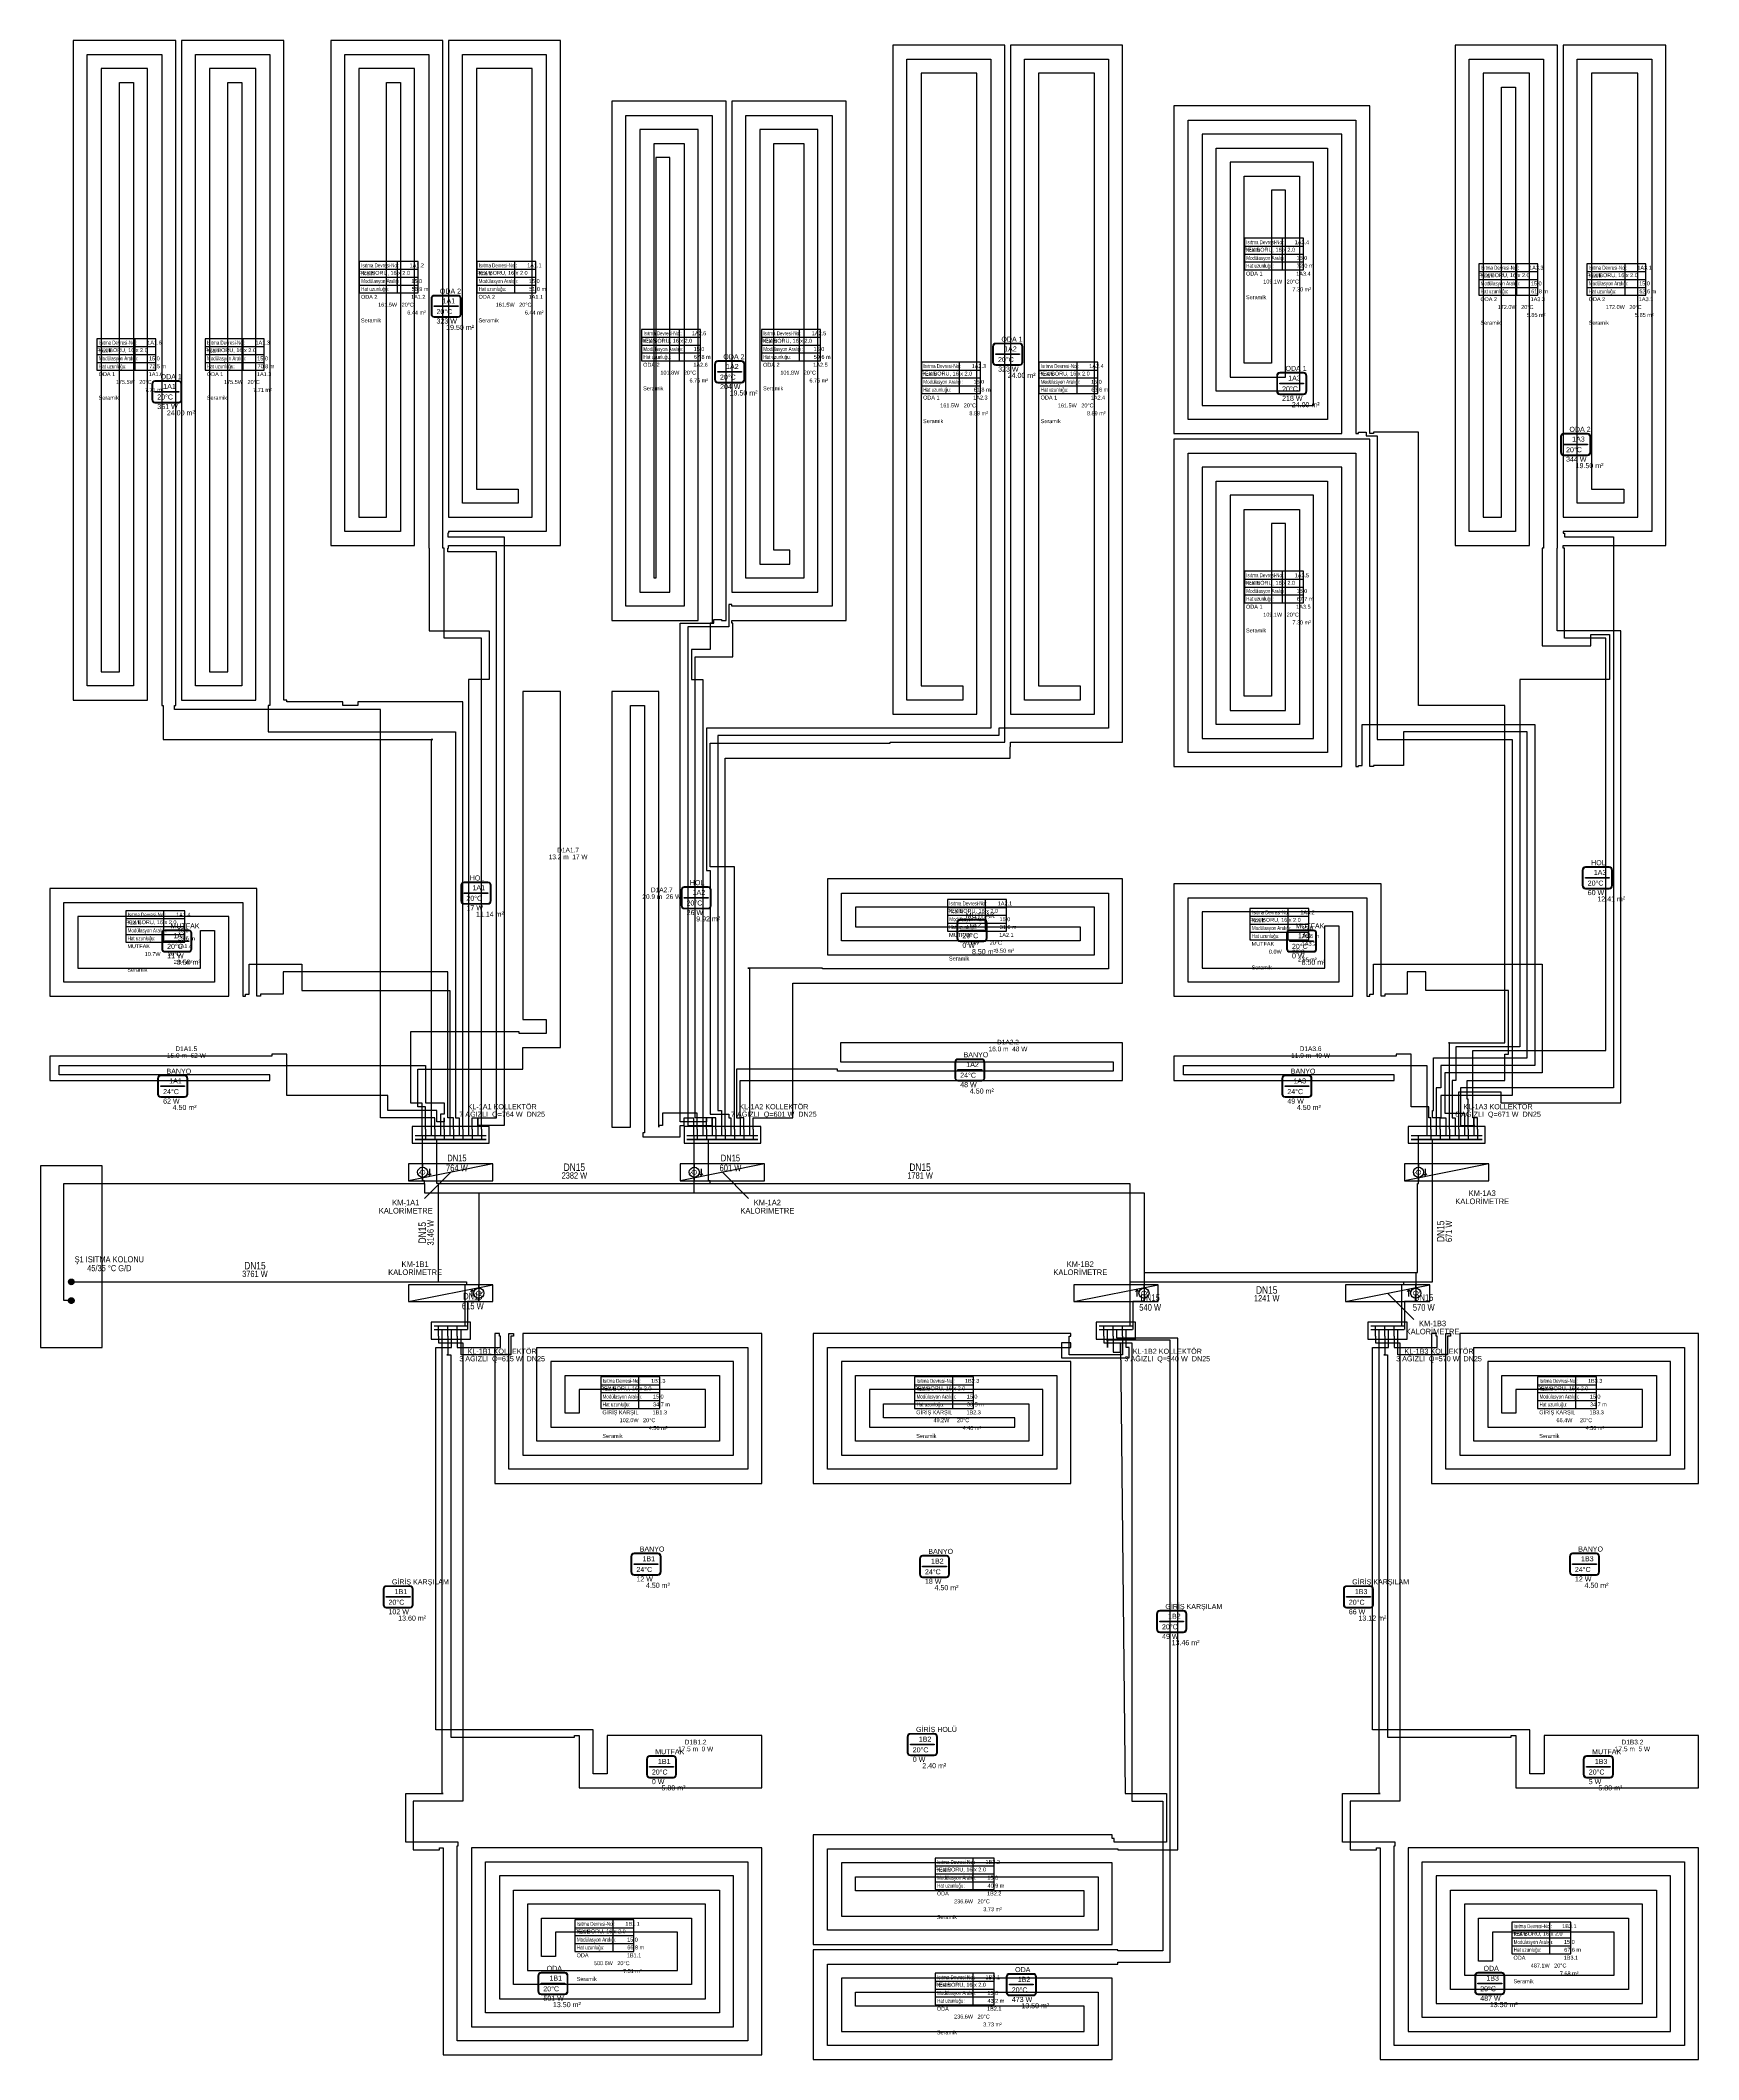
# Model space of a CAD drawing. Header units: centimetres. Extents: x 247996 to 314900, y -468471 to -440326.
# Drawn here: x 285020 to 286790, y -442700 to -440545 of the extents above; entities that cross this region are included whole.
import ezdxf
from ezdxf.enums import TextEntityAlignment as Align

# ---------------------------------------------------------------- set-up
doc = ezdxf.new("R2010")
doc.units = ezdxf.units.CM
doc.linetypes.add('ISITMA DONUS HATTI', pattern=[1.66, 1.57, -0.02, -0.07])
for name, color, linetype in [('SCOTT-MTY-ISIKAYBIMAHAL', 2, 'Continuous'), ('SCOTT-MTY-KALORIMETRE', 6, 'Continuous'), ('SCOTT-MTY-KOLLETÖR', 7, 'Continuous'), ('SCOTT-MTY-PEX-BORU', 1, 'Continuous'), ('SCOTT-MTY-RADYATÖR', 2, 'Continuous'), ('SCOTT-MTY-SAYAC', 3, 'Continuous'), ('SCOTT-MTY-TES-SAFT', 8, 'Continuous')]:
    doc.layers.add(name, color=color, linetype=linetype)
for name, color, linetype, lineweight in [('SCOTT-MTY-ISITMA-CAP', 41, 'Continuous', 30), ('SCOTT-MTY-ISITMA-DONUS-BORU', 30, 'ISITMA DONUS HATTI', 30), ('SCOTT-MTY-ISITMA-GIDIS-BORU', 10, 'Continuous', 30)]:
    doc.layers.add(name, color=color, linetype=linetype, lineweight=lineweight)
doc.styles.add('MTYCAPLT', font='arial.ttf')
doc.styles.add('ROTAS', font='arial.ttf')

# ---------------------------------------------------------------- blocks, each defined once
blk = doc.blocks.new('T-KOLON-T')
blk.add_hatch(color=7).paths.add_polyline_path([(3, 0), (2.8, 1.1), (2.1, 2.1), (1.1, 2.8), (0, 3), (-1.1, 2.8), (-2.1, 2.1), (-2.8, 1.1), (-3, 0), (-2.8, -1.1), (-2.1, -2.1), (-1.1, -2.8), (0, -3), (1.1, -2.8), (2.1, -2.1), (2.8, -1.1)])
blk.add_circle((0, 0), 3)
blk = doc.blocks.new('T-DOLAP')
blk.add_line((-45, -9), (45, 9))
blk.add_lwpolyline([(-45, -9), (45, -9), (45, 9), (-45, 9)], close=True)
blk = doc.blocks.new('T-KALORIMETRE')
for p, q in [((-10, 0), (-6, 0)), ((6, 0), (10, 0))]:
    blk.add_line(p, q)
blk.add_lwpolyline([(-4, 8), (4, 8), (2, 10), (4, 8), (2, 6)])
blk.add_circle((0, 0), 6)
at = {"style": 'ROTAS'}
blk.add_text('Q', height=6, dxfattribs=at).set_placement((0, 0), align=Align.MIDDLE_CENTER)
blk = doc.blocks.new('MTY-ETIKET')
at = {"layer": 'SCOTT-MTY-RADYATÖR'}
for p, q in [((-7, 6), (8, 6)), ((2.69, 0), (2.69, 8)), ((-7, 4), (8, 4)), ((-7, 2), (8, 2))]:
    blk.add_line(p, q, dxfattribs=at)
blk.add_lwpolyline([(8, 0), (8, 8), (-7, 8), (-7, 0)], close=True, dxfattribs=at)
at = {"layer": 'SCOTT-MTY-RADYATÖR', "style": 'MTYCAPLT', "width": 0.65}
for s, p in [('Kcal/h:', (-6.5, 5)), ('Isıtma Devresi-No.:', (-6.5, 7)), ('Modülasyon Aralığı:', (-6.5, 3)), ('Hat uzunluğu:', (-6.5, 1))]:
    blk.add_text(s, height=1, rotation=360, dxfattribs=at).set_placement(p, align=Align.MIDDLE_LEFT)
at = {"layer": 'SCOTT-MTY-RADYATÖR', "color": 2, "style": 'MTYCAPLT', "width": 0.65}
for tag, p in [('BORU_001', (-7.07, 4.59)), ('YER_001', (2.9, 4.5))]:
    blk.add_attdef(tag, p, '', height=1, dxfattribs=at)
at = {"layer": 'SCOTT-MTY-RADYATÖR', "style": 'MTYCAPLT', "width": 0.65}
for tag, p in [('NO1_001', (5.8, 6.5)), ('AR_001', (6.25, 2.5)), ('UZ_001', (6.31, 0.51))]:
    blk.add_attdef(tag, p, '', height=1, rotation=360, dxfattribs=at)
blk = doc.blocks.new('MTY-RADYATOR MAHAL')
at = {"layer": 'SCOTT-MTY-ISIKAYBIMAHAL', "color": 2}
for points in [[(-35.7, 18.4), (-35.7, -18.4, 0.414214), (-28.2, -25.9), (28.2, -25.9, 0.414214), (35.7, -18.4), (35.7, 18.4, 0.414214), (28.2, 25.9), (-28.2, 25.9, 0.414214)], [(-34.2, 18.4), (-34.2, -18.4, 0.414214), (-28.2, -24.4), (28.2, -24.4, 0.414214), (34.2, -18.4), (34.2, 18.4, 0.414214), (28.2, 24.4), (-28.2, 24.4, 0.414214)]]:
    blk.add_lwpolyline(points, format="xyb", close=True, dxfattribs=at)
at = {"layer": 'SCOTT-MTY-ISIKAYBIMAHAL', "color": 4}
for points in [[(-35.2, 18.4), (-35.2, -18.4, 0.414214), (-28.2, -25.4), (28.2, -25.4, 0.414214), (35.2, -18.4), (35.2, 18.4, 0.414214), (28.2, 25.4), (-28.2, 25.4, 0.414214)], [(-34.7, 18.4), (-34.7, -18.4, 0.414214), (-28.2, -24.9), (28.2, -24.9, 0.414214), (34.7, -18.4), (34.7, 18.4, 0.414214), (28.2, 24.9), (-28.2, 24.9, 0.414214)]]:
    blk.add_lwpolyline(points, format="xyb", close=True, dxfattribs=at)
at = {"layer": 'SCOTT-MTY-ISIKAYBIMAHAL', "color": 2}
blk.add_lwpolyline([(-28.2, 0.8), (28.2, 0.8), (28.2, -0.8), (-28.2, -0.8)], close=True, dxfattribs=at)
at = {"layer": 'SCOTT-MTY-ISIKAYBIMAHAL', "color": 1, "style": 'MTYCAPLT', "width": 0.65}
for tag, p in [('MAHAL_001', (-14.9, 29.8)), ('NO_001', (-8.3, 6.7))]:
    blk.add_attdef(tag, p, '', height=12, rotation=360, dxfattribs=at)
at = {"layer": 'SCOTT-MTY-ISIKAYBIMAHAL', "color": 4, "style": 'MTYCAPLT', "width": 0.65}
for tag, p in [('DERECE_001', (-22.8, -18.5)), ('ISIKAYBI_001', (-22.7, -41.1))]:
    blk.add_attdef(tag, p, '', height=12, rotation=360, dxfattribs=at)
blk.add_attdef('ALAN', text='', height=12, rotation=360, dxfattribs=at).set_placement((0, -50), align=Align.MIDDLE_LEFT)

msp = doc.modelspace()

# ---------------------------------------------------------------- linework, layer by layer
at = {"layer": 'SCOTT-MTY-ISITMA-DONUS-BORU'}
for points in [[(285427, -441707), (285427, -441714)], [(285437, -441707), (285437, -441714)], [(285447, -441707), (285447, -441714)], [(285457, -441707), (285457, -441714)], [(285467, -441707), (285467, -441714)], [(285477, -441707), (285477, -441714)], [(285487, -441707), (285487, -441714)], [(285717, -441707), (285717, -441714)], [(285727, -441707), (285727, -441714)], [(285737, -441707), (285737, -441714)], [(285747, -441707), (285747, -441714)], [(285757, -441707), (285757, -441714)], [(285767, -441707), (285767, -441714)], [(285777, -441707), (285777, -441714)], [(286500, -441707), (286500, -441714)], [(286510, -441707), (286510, -441714)], [(286520, -441707), (286520, -441714)], [(286530, -441707), (286530, -441714)], [(286540, -441707), (286540, -441714)], [(286550, -441707), (286550, -441714)], [(285428, -441744), (285428, -441714)], [(285718, -441744), (285718, -441714)], [(286491, -441744), (286491, -441714)], [(285428, -441762), (285428, -441744)], [(285718, -441762), (285718, -441744)], [(286491, -441762), (286491, -441744)], [(285053, -441890), (285045, -441890), (285045, -441765), (285430, -441765)], [(285430, -441765), (285430, -441762), (285428, -441762)], [(285430, -441765), (285430, -441775), (285488, -441775)], [(285488, -441775), (285488, -441873)], [(285488, -441775), (285718, -441775)], [(285718, -441775), (285718, -441762)], [(285718, -441775), (286198, -441775), (286198, -441860)], [(286488, -441860), (286490, -441860), (286490, -441765), (286491, -441765), (286491, -441762)], [(286198, -441860), (286488, -441860)], [(286198, -441860), (286198, -441873)], [(286488, -441860), (286488, -441873)], [(285488, -441873), (285488, -441891)], [(286198, -441873), (286198, -441891)], [(286488, -441873), (286488, -441891)], [(285488, -441891), (285476, -441891), (285476, -441921)], [(286198, -441891), (286186, -441891), (286186, -441921)], [(286488, -441891), (286476, -441891), (286476, -441921)], [(285449, -441928), (285449, -441921)], [(285459, -441928), (285459, -441921)], [(285469, -441928), (285469, -441921)], [(286159, -441928), (286159, -441921)], [(286169, -441928), (286169, -441921)], [(286179, -441928), (286179, -441921)], [(286449, -441928), (286449, -441921)], [(286459, -441928), (286459, -441921)], [(286469, -441928), (286469, -441921)]]:
    msp.add_lwpolyline(points, dxfattribs=at)
at = {"layer": 'SCOTT-MTY-ISITMA-DONUS-BORU', "const_width": 1.6}
for points in [[(285496, -441714), (285420, -441714)], [(285786, -441714), (285710, -441714)], [(286559, -441714), (286483, -441714)], [(285440, -441921), (285476, -441921)], [(286150, -441921), (286186, -441921)], [(286440, -441921), (286476, -441921)]]:
    msp.add_lwpolyline(points, dxfattribs=at)
at = {"layer": 'SCOTT-MTY-ISITMA-GIDIS-BORU'}
for points in [[(285431, -441707), (285431, -441718)], [(285441, -441707), (285441, -441718)], [(285451, -441707), (285451, -441718)], [(285461, -441707), (285461, -441718)], [(285471, -441707), (285471, -441718)], [(285481, -441707), (285481, -441718)], [(285491, -441707), (285491, -441718)], [(285721, -441707), (285721, -441718)], [(285731, -441707), (285731, -441718)], [(285741, -441707), (285741, -441718)], [(285751, -441707), (285751, -441718)], [(285761, -441707), (285761, -441718)], [(285771, -441707), (285771, -441718)], [(285781, -441707), (285781, -441718)], [(286504, -441707), (286504, -441718)], [(286514, -441707), (286514, -441718)], [(286524, -441707), (286524, -441718)], [(286534, -441707), (286534, -441718)], [(286544, -441707), (286544, -441718)], [(286554, -441707), (286554, -441718)], [(285443, -441744), (285443, -441718)], [(285733, -441744), (285733, -441718)], [(286506, -441744), (286506, -441718)], [(285443, -441762), (285443, -441744)], [(285733, -441762), (285733, -441744)], [(286506, -441762), (286506, -441744)], [(285445, -441765), (285443, -441765), (285443, -441762)], [(285445, -441870), (285445, -441765)], [(285445, -441765), (285735, -441765)], [(285735, -441765), (285735, -441762), (285733, -441762)], [(285735, -441765), (286183, -441765), (286183, -441870)], [(286475, -441870), (286506, -441870), (286506, -441762)], [(285053, -441870), (285445, -441870)], [(285445, -441870), (285475, -441870), (285475, -441873), (285473, -441873)], [(285473, -441873), (285473, -441891)], [(286183, -441870), (286475, -441870)], [(286183, -441870), (286183, -441873)], [(286183, -441873), (286183, -441891)], [(286475, -441870), (286475, -441873), (286473, -441873)], [(286473, -441873), (286473, -441891)], [(285473, -441891), (285473, -441917)], [(286183, -441891), (286183, -441917)], [(286473, -441891), (286473, -441917)], [(285445, -441928), (285445, -441917)], [(285455, -441928), (285455, -441917)], [(285465, -441928), (285465, -441917)], [(286155, -441928), (286155, -441917)], [(286165, -441928), (286165, -441917)], [(286175, -441928), (286175, -441917)], [(286445, -441928), (286445, -441917)], [(286455, -441928), (286455, -441917)], [(286465, -441928), (286465, -441917)]]:
    msp.add_lwpolyline(points, dxfattribs=at)
at = {"layer": 'SCOTT-MTY-ISITMA-GIDIS-BORU', "const_width": 1.6}
for points in [[(285496, -441718), (285420, -441718)], [(285786, -441718), (285710, -441718)], [(286559, -441718), (286483, -441718)], [(285440, -441917), (285476, -441917)], [(286150, -441917), (286186, -441917)], [(286440, -441917), (286476, -441917)]]:
    msp.add_lwpolyline(points, dxfattribs=at)
at = {"layer": 'SCOTT-MTY-KALORIMETRE'}
for p, q in [((285458, -441753), (285430, -441781)), ((285748, -441753), (285776, -441781)), ((286458, -441882), (286486, -441910))]:
    msp.add_line(p, q, dxfattribs=at)
at = {"layer": 'SCOTT-MTY-KOLLETÖR'}
for points in [[(285499, -441704), (285417, -441704), (285417, -441722), (285499, -441722)], [(285789, -441704), (285707, -441704), (285707, -441722), (285789, -441722)], [(286562, -441704), (286480, -441704), (286480, -441722), (286562, -441722)], [(285437, -441931), (285479, -441931), (285479, -441913), (285437, -441913)], [(286147, -441931), (286189, -441931), (286189, -441913), (286147, -441913)], [(286437, -441931), (286479, -441931), (286479, -441913), (286437, -441913)]]:
    msp.add_lwpolyline(points, close=True, dxfattribs=at)
at = {"layer": 'SCOTT-MTY-PEX-BORU'}
for points in [[(285441, -441707), (285441, -441695), (285383, -441695), (285383, -441259), (285163, -441259), (285163, -441255), (285164.5, -441255), (285164.5, -441249), (285164.5, -440545), (285055, -440545), (285055, -441249), (285134.5, -441249), (285134.5, -440575), (285085, -440575), (285085, -441219), (285104.5, -441219), (285104.5, -440590), (285119.5, -440590), (285119.5, -441234), (285070, -441234), (285070, -440560), (285149.5, -440560), (285149.5, -441249), (285149.5, -441255), (285151, -441255), (285151, -441291), (285439, -441291), (285437, -441291), (285437, -441707)], [(285471, -441707), (285471, -441251), (285359, -441251), (285359, -441255), (285343, -441255), (285343, -441251), (285283, -441251), (285283, -441249), (285280, -441249), (285280, -440545), (285170.5, -440545), (285170.5, -441249), (285250, -441249), (285250, -440575), (285200.5, -440575), (285200.5, -441219), (285220, -441219), (285220, -440590), (285235, -440590), (285235, -441234), (285185.5, -441234), (285185.5, -440560), (285265, -440560), (285265, -441249), (285265, -441255), (285263, -441255), (285263, -441283), (285463, -441283), (285463, -441695), (285467, -441695), (285467, -441707)], [(285481, -441707), (285481, -441695), (285491, -441695), (285491, -441183), (285451, -441183), (285451, -441087), (285449.5, -441087), (285449.5, -441084), (285449.5, -440545), (285330, -440545), (285330, -441084), (285419.5, -441084), (285419.5, -440575), (285360, -440575), (285360, -441054), (285389.5, -441054), (285389.5, -440590), (285404.5, -440590), (285404.5, -441069), (285345, -441069), (285345, -440560), (285434.5, -440560), (285434.5, -441084), (285434.5, -441087), (285435, -441087), (285435, -441175), (285499, -441175), (285499, -441227), (285477, -441227), (285477, -441707)], [(285491, -441707), (285491, -441695), (285507, -441695), (285507, -441091), (285455, -441091), (285455, -441087), (285455.5, -441087), (285455.5, -441084), (285575, -441084), (285575, -440545), (285455.5, -440545), (285455.5, -441054), (285545, -441054), (285545, -440575), (285485.5, -440575), (285485.5, -441024), (285530, -441024), (285530, -441039), (285470.5, -441039), (285470.5, -440560), (285560, -440560), (285560, -441069), (285455.5, -441069), (285455.5, -441071), (285455, -441071), (285455, -441075), (285515, -441075), (285515, -441703), (285487, -441703), (285487, -441695), (285487, -441707)], [(285761, -441707), (285761, -441427), (285735, -441427), (285735, -441295), (285927, -441295), (285927, -441294), (285930, -441294), (286049.5, -441294), (286049.5, -440550), (285930, -440550), (285930, -441264), (286019.5, -441264), (286019.5, -440580), (285960, -440580), (285960, -441234), (286004.5, -441234), (286004.5, -441249), (285945, -441249), (285945, -440565), (286034.5, -440565), (286034.5, -441279), (285930, -441279), (285731, -441279), (285731, -441431), (285735, -441431), (285735, -441691), (285755, -441691), (285755, -441695), (285757, -441695), (285757, -441707)], [(285751, -441707), (285751, -441311), (286055, -441311), (286055, -441299), (286055.5, -441299), (286055.5, -441294), (286175, -441294), (286175, -440550), (286055.5, -440550), (286055.5, -441264), (286145, -441264), (286145, -440580), (286085.5, -440580), (286085.5, -441234), (286130, -441234), (286130, -441249), (286070.5, -441249), (286070.5, -440565), (286160, -440565), (286160, -441279), (286055.5, -441279), (286043, -441279), (286043, -441287), (285743, -441287), (285743, -441687), (285747, -441687), (285747, -441707)], [(286534, -441707), (286534, -441667), (286579, -441667), (286579, -441679), (286707, -441679), (286707, -441175), (286639, -441175), (286639, -441087), (286639.5, -441087), (286639.5, -441084), (286639.5, -440550), (286530, -440550), (286530, -441084), (286609.5, -441084), (286609.5, -440580), (286560, -440580), (286560, -441054), (286579.5, -441054), (286579.5, -440595), (286594.5, -440595), (286594.5, -441069), (286545, -441069), (286545, -440565), (286624.5, -440565), (286624.5, -441084), (286624.5, -441087), (286623, -441087), (286623, -441191), (286675, -441191), (286675, -441179), (286695, -441179), (286695, -441227), (286599, -441227), (286599, -441619), (286531, -441619), (286531, -441655), (286527, -441655), (286527, -441695), (286530, -441695), (286530, -441707)], [(286554, -441707), (286554, -441695), (286549, -441695), (286549, -441623), (286691, -441623), (286691, -441183), (286647, -441183), (286647, -441087), (286645.5, -441087), (286645.5, -441084), (286755, -441084), (286755, -440550), (286645.5, -440550), (286645.5, -441054), (286725, -441054), (286725, -440580), (286675.5, -440580), (286675.5, -441024), (286710, -441024), (286710, -441039), (286660.5, -441039), (286660.5, -440565), (286740, -440565), (286740, -441069), (286645.5, -441069), (286645.5, -441071), (286647, -441071), (286647, -441075), (286699, -441075), (286699, -441663), (286536, -441663), (286536, -441703), (286551, -441703), (286550, -441703), (286550, -441695), (286550, -441707)], [(285731, -441707), (285731, -441695), (285731, -441699), (285703, -441699), (285703, -441167), (285739, -441167), (285739, -441163), (285747, -441163), (285747, -441164), (285752, -441164), (285752, -440610), (285630, -440610), (285630, -441164), (285722, -441164), (285722, -440640), (285660, -440640), (285660, -441134), (285692, -441134), (285692, -440670), (285677, -440670), (285677, -441119), (285675, -441119), (285675, -440655), (285707, -440655), (285707, -441149), (285645, -441149), (285645, -440625), (285737, -440625), (285737, -441164), (285737, -441167), (285735, -441167), (285735, -441195), (285715, -441195), (285715, -441227), (285727, -441227), (285727, -441707)], [(285741, -441707), (285741, -441695), (285719, -441695), (285719, -441203), (285759, -441203), (285759, -441167), (285758, -441167), (285758, -441164), (285880, -441164), (285880, -440610), (285758, -440610), (285758, -441134), (285850, -441134), (285850, -440640), (285788, -440640), (285788, -441104), (285820, -441104), (285820, -441089), (285803, -441089), (285803, -440655), (285835, -440655), (285835, -441119), (285773, -441119), (285773, -440625), (285865, -440625), (285865, -441149), (285758, -441149), (285758, -441147), (285755, -441147), (285755, -441171), (285711, -441171), (285711, -441703), (285737, -441703), (285737, -441695), (285737, -441707)], [(286524, -441707), (286524, -441615), (286523, -441615), (286583, -441615), (286583, -441255), (286491, -441255), (286491, -440963), (286443, -440963), (286443, -440964.5), (286439, -440964.5), (286439, -440615), (286230, -440615), (286230, -440964.5), (286409, -440964.5), (286409, -440645), (286260, -440645), (286260, -440934.5), (286379, -440934.5), (286379, -440675), (286290, -440675), (286290, -440904.5), (286349, -440904.5), (286349, -440705), (286334, -440705), (286334, -440889.5), (286305, -440889.5), (286305, -440690), (286364, -440690), (286364, -440919.5), (286275, -440919.5), (286275, -440660), (286394, -440660), (286394, -440949.5), (286245, -440949.5), (286245, -440630), (286424, -440630), (286424, -440964.5), (286427, -440964.5), (286427, -440963), (286435, -440963), (286435, -440967), (286447, -440967), (286447, -441291), (286591, -441291), (286591, -441671), (286515, -441671), (286515, -441695), (286520, -441695), (286520, -441707)], [(286514, -441707), (286514, -441695), (286515, -441695), (286506, -441695), (286506, -441687), (286507, -441687), (286507, -441631), (286607, -441631), (286607, -441283), (286475, -441283), (286475, -441319), (286443, -441319), (286443, -441320), (286439, -441320), (286439, -440970.5), (286230, -440970.5), (286230, -441320), (286409, -441320), (286409, -441000.5), (286260, -441000.5), (286260, -441290), (286379, -441290), (286379, -441030.5), (286290, -441030.5), (286290, -441260), (286349, -441260), (286349, -441060.5), (286334, -441060.5), (286334, -441245), (286305, -441245), (286305, -441045.5), (286364, -441045.5), (286364, -441275), (286275, -441275), (286275, -441015.5), (286394, -441015.5), (286394, -441305), (286245, -441305), (286245, -440985.5), (286424, -440985.5), (286424, -441320), (286427, -441320), (286427, -441319), (286431, -441319), (286431, -441275), (286615, -441275), (286615, -441639), (286515, -441639), (286515, -441663), (286510, -441663), (286510, -441707)], [(285431, -441707), (285431, -441683), (285423, -441683), (285423, -441643), (285535, -441643), (285535, -441620), (285575, -441620), (285575, -441240), (285535, -441240), (285535, -441590), (285560, -441590), (285560, -441605), (285535, -441605), (285531, -441605), (285531, -441603), (285415, -441603), (285415, -441679), (285427, -441679), (285427, -441707)], [(285721, -441707), (285721, -441690), (285684, -441690), (285684, -441703), (285680, -441703), (285680, -441705), (285680, -441240), (285630, -441240), (285630, -441705), (285650, -441705), (285650, -441255), (285665, -441255), (285665, -441705), (285665, -441711), (285663, -441711), (285663, -441715), (285703, -441715), (285703, -441703), (285707, -441703), (285707, -441695), (285717, -441695), (285717, -441707)], [(285461, -441707), (285461, -441695), (285455, -441695), (285455, -441539), (285279, -441539), (285279, -441563), (285255, -441563), (285255, -441565), (285251, -441565), (285251, -441450), (285030, -441450), (285030, -441565), (285221, -441565), (285221, -441480), (285060, -441480), (285060, -441535), (285191, -441535), (285191, -441495), (285206, -441495), (285206, -441550), (285045, -441550), (285045, -441465), (285236, -441465), (285236, -441565), (285239, -441565), (285239, -441563), (285243, -441563), (285243, -441531), (285299, -441531), (285299, -441559), (285457, -441559), (285457, -441707)], [(285781, -441707), (285781, -441695), (285823, -441695), (285823, -441551), (285860, -441551), (286175, -441551), (286175, -441440), (285860, -441440), (285860, -441521), (286145, -441521), (286145, -441470), (285890, -441470), (285890, -441491), (286130, -441491), (286130, -441506), (285875, -441506), (285875, -441455), (286160, -441455), (286160, -441536), (285860, -441536), (285855, -441536), (285855, -441535), (285775, -441535), (285777, -441535), (285777, -441707)], [(286544, -441707), (286544, -441675), (286543, -441675), (286543, -441655), (286583, -441655), (286583, -441627), (286587, -441627), (286587, -441559), (286499, -441559), (286499, -441539), (286479, -441539), (286479, -441563), (286455, -441563), (286455, -441565), (286451, -441565), (286451, -441445), (286230, -441445), (286230, -441565), (286421, -441565), (286421, -441475), (286260, -441475), (286260, -441535), (286391, -441535), (286391, -441490), (286406, -441490), (286406, -441550), (286245, -441550), (286245, -441460), (286436, -441460), (286436, -441565), (286439, -441565), (286439, -441563), (286443, -441563), (286443, -441531), (286623, -441531), (286623, -441647), (286519, -441647), (286519, -441690), (286540, -441690), (286540, -441707)], [(285771, -441707), (285771, -441695), (285767, -441695), (285767, -441655), (285874, -441655), (286175, -441655), (286175, -441615), (285874, -441615), (285874, -441635), (286165, -441635), (286165, -441645), (285874, -441645), (285871, -441645), (285871, -441643), (285763, -441643), (285763, -441695), (285767, -441695), (285767, -441707)], [(285451, -441707), (285451, -441695), (285451, -441699), (285443, -441699), (285443, -441687), (285391, -441687), (285391, -441671), (285283, -441671), (285283, -441627), (285267, -441627), (285267, -441629), (285265, -441629), (285030, -441629), (285030, -441655), (285265, -441655), (285265, -441649), (285040, -441649), (285040, -441639), (285265, -441639), (285431, -441639), (285431, -441679), (285451, -441679), (285451, -441691), (285447, -441691), (285447, -441707)], [(286504, -441707), (286504, -441695), (286502, -441695), (286502, -441683), (286483, -441683), (286483, -441627), (286467, -441627), (286467, -441629), (286465, -441629), (286230, -441629), (286230, -441655), (286465, -441655), (286465, -441649), (286240, -441649), (286240, -441639), (286465, -441639), (286500, -441639), (286500, -441707)], [(285465, -441928), (285465, -441940), (285511, -441940), (285511, -441928), (285510, -441928), (285510, -441925), (285505, -441925), (285505, -442085), (285790, -442085), (285790, -441925), (285535, -441925), (285535, -442055), (285760, -442055), (285760, -441955), (285565, -441955), (285565, -442025), (285730, -442025), (285730, -441985), (285595, -441985), (285595, -442010), (285580, -442010), (285580, -441970), (285745, -441970), (285745, -442040), (285550, -442040), (285550, -441940), (285775, -441940), (285775, -442070), (285520, -442070), (285520, -441925), (285525, -441925), (285525, -441928), (285522, -441928), (285522, -441948), (285469, -441948), (285469, -441928)], [(286175, -441928), (286175, -441948), (286118, -441948), (286118, -441928), (286120, -441928), (286120, -441925), (285845, -441925), (285845, -442085), (286120, -442085), (286120, -441955), (285875, -441955), (285875, -442055), (286090, -442055), (286090, -441985), (285905, -441985), (285905, -442025), (286060, -442025), (286060, -442015), (285920, -442015), (285920, -442000), (286075, -442000), (286075, -442040), (285890, -442040), (285890, -441970), (286105, -441970), (286105, -442070), (285860, -442070), (285860, -441940), (286120, -441940), (286120, -441935), (286110, -441935), (286110, -441951), (286182, -441951), (286182, -441940), (286179, -441940), (286179, -441928)], [(286465, -441928), (286465, -441940), (286511, -441940), (286511, -441928), (286510, -441928), (286510, -441925), (286505, -441925), (286505, -442085), (286790, -442085), (286790, -441925), (286535, -441925), (286535, -442055), (286760, -442055), (286760, -441955), (286565, -441955), (286565, -442025), (286730, -442025), (286730, -441985), (286595, -441985), (286595, -442010), (286580, -442010), (286580, -441970), (286745, -441970), (286745, -442040), (286550, -442040), (286550, -441940), (286775, -441940), (286775, -442070), (286520, -442070), (286520, -441925), (286525, -441925), (286525, -441928), (286522, -441928), (286522, -441948), (286469, -441948), (286469, -441928)], [(285445, -441928), (285445, -441935), (285471, -441935), (285471, -442424), (285418, -442424), (285418, -442476), (285446, -442476), (285446, -442474), (285450, -442474), (285450, -442695), (285790, -442695), (285790, -442474), (285480, -442474), (285480, -442665), (285760, -442665), (285760, -442504), (285510, -442504), (285510, -442635), (285730, -442635), (285730, -442534), (285540, -442534), (285540, -442605), (285700, -442605), (285700, -442564), (285570, -442564), (285570, -442590), (285555, -442590), (285555, -442549), (285715, -442549), (285715, -442620), (285525, -442620), (285525, -442519), (285745, -442519), (285745, -442650), (285495, -442650), (285495, -442489), (285775, -442489), (285775, -442680), (285465, -442680), (285465, -442474), (285465, -442472), (285466, -442472), (285466, -442468), (285410, -442468), (285410, -442416), (285450, -442416), (285449, -442416), (285449, -441928)], [(285455, -441928), (285455, -441948), (285454, -441948), (285458, -441948), (285458, -442356), (285590, -442356), (285590, -442354), (285595, -442354), (285595, -442410), (285790, -442410), (285790, -442354), (285625, -442354), (285625, -442395), (285610, -442395), (285610, -442354), (285610, -442348), (285442, -442348), (285442, -441940), (285459, -441940), (285459, -441928)], [(286155, -441928), (286155, -441935), (286185, -441935), (286185, -442424), (286218, -442424), (286218, -442584), (286170, -442584), (286170, -442583), (286164, -442583), (285845, -442583), (285845, -442700), (286164, -442700), (286164, -442613), (285875, -442613), (285875, -442670), (286134, -442670), (286134, -442643), (285890, -442643), (285890, -442628), (286149, -442628), (286149, -442685), (285860, -442685), (285860, -442598), (286164, -442598), (286170, -442598), (286170, -442596), (286226, -442596), (286226, -441932), (286158, -441932), (286159, -441932), (286159, -441940), (286159, -441928)], [(286165, -441928), (286165, -441945), (286173, -441945), (286173, -441936), (286178, -442416), (286222, -442416), (286222, -442468), (286166, -442468), (286166, -442464), (286164, -442464), (286164, -442460), (285845, -442460), (285845, -442577), (286164, -442577), (286164, -442490), (285875, -442490), (285875, -442547), (286134, -442547), (286134, -442520), (285890, -442520), (285890, -442505), (286149, -442505), (286149, -442562), (285860, -442562), (285860, -442475), (286164, -442475), (286170, -442475), (286170, -442476), (286234, -442476), (286234, -441930), (286169, -441930), (286169, -441928)], [(286445, -441928), (286445, -441935), (286471, -441935), (286471, -442424), (286418, -442424), (286418, -442476), (286446, -442476), (286446, -442474), (286450, -442474), (286450, -442700), (286790, -442700), (286790, -442474), (286480, -442474), (286480, -442670), (286760, -442670), (286760, -442504), (286510, -442504), (286510, -442640), (286730, -442640), (286730, -442534), (286540, -442534), (286540, -442610), (286700, -442610), (286700, -442564), (286570, -442564), (286570, -442595), (286555, -442595), (286555, -442549), (286715, -442549), (286715, -442625), (286525, -442625), (286525, -442519), (286745, -442519), (286745, -442655), (286495, -442655), (286495, -442489), (286775, -442489), (286775, -442685), (286465, -442685), (286465, -442474), (286465, -442472), (286466, -442472), (286466, -442468), (286410, -442468), (286410, -442416), (286450, -442416), (286449, -442416), (286449, -441928)], [(286455, -441928), (286455, -441948), (286454, -441948), (286458, -441948), (286458, -442356), (286590, -442356), (286590, -442354), (286595, -442354), (286595, -442410), (286790, -442410), (286790, -442354), (286625, -442354), (286625, -442395), (286610, -442395), (286610, -442354), (286610, -442348), (286442, -442348), (286442, -441940), (286459, -441940), (286459, -441928)]]:
    msp.add_lwpolyline(points, dxfattribs=at)
at = {"layer": 'SCOTT-MTY-TES-SAFT'}
msp.add_lwpolyline([(285020, -441940), (285086, -441940), (285086, -441746), (285020, -441746)], close=True, dxfattribs=at)

# ---------------------------------------------------------------- block references
at = {"layer": 'SCOTT-MTY-ISIKAYBIMAHAL'}
ref = msp.add_blockref('MTY-RADYATOR MAHAL', (285453.1, -440828.8), dxfattribs=dict(at, xscale=0.45, yscale=0.45))
ref.add_attrib('DERECE_001', '20%%DC', (285442.8, -440837.1), dxfattribs={"height": 5.4, "rotation": 360, "style": 'MTYCAPLT'})
ref.add_attrib('MAHAL_001', 'ODA 2', (285446.4, -440815.3), dxfattribs={"height": 5.4, "rotation": 360, "style": 'MTYCAPLT'})
ref.add_attrib('ISIKAYBI_001', '323 W', (285442.8, -440847.2), dxfattribs={"height": 5.4, "rotation": 360, "style": 'MTYCAPLT'})
ref.add_attrib('NO_001', '1A1', (285449.3, -440825.7), dxfattribs={"height": 5.4, "rotation": 360, "style": 'MTYCAPLT'})
ref.add_attrib('ALAN', '19.50 m²', (285453.1, -440854), dxfattribs={"height": 5.4, "rotation": 360, "style": 'MTYCAPLT'})
ref = msp.add_blockref('MTY-RADYATOR MAHAL', (286052.5, -440880), dxfattribs=dict(at, xscale=0.45, yscale=0.45))
ref.add_attrib('DERECE_001', '20%%DC', (286042.2, -440888.3), dxfattribs={"height": 5.4, "rotation": 360, "style": 'MTYCAPLT'})
ref.add_attrib('MAHAL_001', 'ODA 1', (286045.8, -440866.6), dxfattribs={"height": 5.4, "rotation": 360, "style": 'MTYCAPLT'})
ref.add_attrib('ISIKAYBI_001', '323 W', (286042.3, -440898.5), dxfattribs={"height": 5.4, "rotation": 360, "style": 'MTYCAPLT'})
ref.add_attrib('NO_001', '1A2', (286048.7, -440877), dxfattribs={"height": 5.4, "rotation": 360, "style": 'MTYCAPLT'})
ref.add_attrib('ALAN', '24.00 m²', (286052.5, -440905.2), dxfattribs={"height": 5.4, "rotation": 360, "style": 'MTYCAPLT'})
ref = msp.add_blockref('MTY-RADYATOR MAHAL', (285755.7, -440898.8), dxfattribs=dict(at, xscale=0.45, yscale=0.45))
ref.add_attrib('DERECE_001', '20%%DC', (285745.4, -440907.1), dxfattribs={"height": 5.4, "rotation": 360, "style": 'MTYCAPLT'})
ref.add_attrib('MAHAL_001', 'ODA 2', (285749, -440885.3), dxfattribs={"height": 5.4, "rotation": 360, "style": 'MTYCAPLT'})
ref.add_attrib('ISIKAYBI_001', '204 W', (285745.5, -440917.2), dxfattribs={"height": 5.4, "rotation": 360, "style": 'MTYCAPLT'})
ref.add_attrib('NO_001', '1A2', (285751.9, -440895.7), dxfattribs={"height": 5.4, "rotation": 360, "style": 'MTYCAPLT'})
ref.add_attrib('ALAN', '19.50 m²', (285755.7, -440924), dxfattribs={"height": 5.4, "rotation": 360, "style": 'MTYCAPLT'})
ref = msp.add_blockref('MTY-RADYATOR MAHAL', (285155, -440920), dxfattribs=dict(at, xscale=0.45, yscale=0.45))
ref.add_attrib('DERECE_001', '20%%DC', (285144.7, -440928.3), dxfattribs={"height": 5.4, "rotation": 360, "style": 'MTYCAPLT'})
ref.add_attrib('MAHAL_001', 'ODA 1', (285148.3, -440906.6), dxfattribs={"height": 5.4, "rotation": 360, "style": 'MTYCAPLT'})
ref.add_attrib('ISIKAYBI_001', '351 W', (285144.8, -440938.5), dxfattribs={"height": 5.4, "rotation": 360, "style": 'MTYCAPLT'})
ref.add_attrib('NO_001', '1A1', (285151.2, -440917), dxfattribs={"height": 5.4, "rotation": 360, "style": 'MTYCAPLT'})
ref.add_attrib('ALAN', '24.00 m²', (285155, -440945.2), dxfattribs={"height": 5.4, "rotation": 360, "style": 'MTYCAPLT'})
ref = msp.add_blockref('MTY-RADYATOR MAHAL', (286355.7, -440911.2), dxfattribs=dict(at, xscale=0.45, yscale=0.45))
ref.add_attrib('DERECE_001', '20%%DC', (286345.4, -440919.6), dxfattribs={"height": 5.4, "rotation": 360, "style": 'MTYCAPLT'})
ref.add_attrib('MAHAL_001', 'ODA 1', (286349, -440897.8), dxfattribs={"height": 5.4, "rotation": 360, "style": 'MTYCAPLT'})
ref.add_attrib('ISIKAYBI_001', '218 W', (286345.4, -440929.7), dxfattribs={"height": 5.4, "rotation": 360, "style": 'MTYCAPLT'})
ref.add_attrib('NO_001', '1A3', (286351.9, -440908.2), dxfattribs={"height": 5.4, "rotation": 360, "style": 'MTYCAPLT'})
ref.add_attrib('ALAN', '24.00 m²', (286355.7, -440936.5), dxfattribs={"height": 5.4, "rotation": 360, "style": 'MTYCAPLT'})
ref = msp.add_blockref('MTY-RADYATOR MAHAL', (286658.7, -440976.2), dxfattribs=dict(at, xscale=0.45, yscale=0.45))
ref.add_attrib('DERECE_001', '20%%DC', (286648.5, -440984.6), dxfattribs={"height": 5.4, "rotation": 360, "style": 'MTYCAPLT'})
ref.add_attrib('MAHAL_001', 'ODA 2', (286652.1, -440962.8), dxfattribs={"height": 5.4, "rotation": 360, "style": 'MTYCAPLT'})
ref.add_attrib('ISIKAYBI_001', '344 W', (286648.5, -440994.7), dxfattribs={"height": 5.4, "rotation": 360, "style": 'MTYCAPLT'})
ref.add_attrib('NO_001', '1A3', (286655, -440973.2), dxfattribs={"height": 5.4, "rotation": 360, "style": 'MTYCAPLT'})
ref.add_attrib('ALAN', '19.50 m²', (286658.7, -441001.5), dxfattribs={"height": 5.4, "rotation": 360, "style": 'MTYCAPLT'})
ref = msp.add_blockref('MTY-RADYATOR MAHAL', (286681.9, -441438.8), dxfattribs=dict(at, xscale=0.45, yscale=0.45))
ref.add_attrib('DERECE_001', '20%%DC', (286671.6, -441447.1), dxfattribs={"height": 5.4, "rotation": 360, "style": 'MTYCAPLT'})
ref.add_attrib('MAHAL_001', 'HOL', (286675.2, -441425.3), dxfattribs={"height": 5.4, "rotation": 360, "style": 'MTYCAPLT'})
ref.add_attrib('ISIKAYBI_001', '60 W', (286671.6, -441457.2), dxfattribs={"height": 5.4, "rotation": 360, "style": 'MTYCAPLT'})
ref.add_attrib('NO_001', '1A3', (286678.1, -441435.7), dxfattribs={"height": 5.4, "rotation": 360, "style": 'MTYCAPLT'})
ref.add_attrib('ALAN', '12.41 m²', (286681.9, -441464), dxfattribs={"height": 5.4, "rotation": 360, "style": 'MTYCAPLT'})
ref = msp.add_blockref('MTY-RADYATOR MAHAL', (285485, -441455), dxfattribs=dict(at, xscale=0.45, yscale=0.45))
ref.add_attrib('DERECE_001', '20%%DC', (285474.7, -441463.3), dxfattribs={"height": 5.4, "rotation": 360, "style": 'MTYCAPLT'})
ref.add_attrib('MAHAL_001', 'HOL', (285478.3, -441441.6), dxfattribs={"height": 5.4, "rotation": 360, "style": 'MTYCAPLT'})
ref.add_attrib('ISIKAYBI_001', '17 W', (285474.8, -441473.5), dxfattribs={"height": 5.4, "rotation": 360, "style": 'MTYCAPLT'})
ref.add_attrib('NO_001', '1A1', (285481.2, -441452), dxfattribs={"height": 5.4, "rotation": 360, "style": 'MTYCAPLT'})
ref.add_attrib('ALAN', '11.14 m²', (285485, -441480.2), dxfattribs={"height": 5.4, "rotation": 360, "style": 'MTYCAPLT'})
ref = msp.add_blockref('MTY-RADYATOR MAHAL', (285720, -441460), dxfattribs=dict(at, xscale=0.45, yscale=0.45))
ref.add_attrib('DERECE_001', '20%%DC', (285709.7, -441468.3), dxfattribs={"height": 5.4, "rotation": 360, "style": 'MTYCAPLT'})
ref.add_attrib('MAHAL_001', 'HOL', (285713.3, -441446.6), dxfattribs={"height": 5.4, "rotation": 360, "style": 'MTYCAPLT'})
ref.add_attrib('ISIKAYBI_001', '26 W', (285709.8, -441478.5), dxfattribs={"height": 5.4, "rotation": 360, "style": 'MTYCAPLT'})
ref.add_attrib('NO_001', '1A2', (285716.2, -441457), dxfattribs={"height": 5.4, "rotation": 360, "style": 'MTYCAPLT'})
ref.add_attrib('ALAN', '9.92 m²', (285720, -441485.2), dxfattribs={"height": 5.4, "rotation": 360, "style": 'MTYCAPLT'})
ref = msp.add_blockref('MTY-RADYATOR MAHAL', (285165.6, -441506.2), dxfattribs=dict(at, xscale=0.45, yscale=0.45))
ref.add_attrib('DERECE_001', '20%%DC', (285155.3, -441514.6), dxfattribs={"height": 5.4, "rotation": 360, "style": 'MTYCAPLT'})
ref.add_attrib('MAHAL_001', 'MUTFAK', (285158.9, -441492.8), dxfattribs={"height": 5.4, "rotation": 360, "style": 'MTYCAPLT'})
ref.add_attrib('ISIKAYBI_001', '11 W', (285155.4, -441524.7), dxfattribs={"height": 5.4, "rotation": 360, "style": 'MTYCAPLT'})
ref.add_attrib('NO_001', '1A1', (285161.9, -441503.2), dxfattribs={"height": 5.4, "rotation": 360, "style": 'MTYCAPLT'})
ref.add_attrib('ALAN', '8.50 m²', (285165.6, -441531.5), dxfattribs={"height": 5.4, "rotation": 360, "style": 'MTYCAPLT'})
ref = msp.add_blockref('MTY-RADYATOR MAHAL', (286014.4, -441495), dxfattribs=dict(at, xscale=0.45, yscale=0.45))
ref.add_attrib('DERECE_001', '20%%DC', (286004.2, -441503.3), dxfattribs={"height": 5.4, "rotation": 360, "style": 'MTYCAPLT'})
ref.add_attrib('MAHAL_001', 'MUTFAK', (286007.7, -441481.6), dxfattribs={"height": 5.4, "rotation": 360, "style": 'MTYCAPLT'})
ref.add_attrib('ISIKAYBI_001', '0 W', (286004.2, -441513.5), dxfattribs={"height": 5.4, "rotation": 360, "style": 'MTYCAPLT'})
ref.add_attrib('NO_001', '1A2', (286010.7, -441492), dxfattribs={"height": 5.4, "rotation": 360, "style": 'MTYCAPLT'})
ref.add_attrib('ALAN', '8.50 m²', (286014.4, -441520.2), dxfattribs={"height": 5.4, "rotation": 360, "style": 'MTYCAPLT'})
ref = msp.add_blockref('MTY-RADYATOR MAHAL', (286366.2, -441506.2), dxfattribs=dict(at, xscale=0.45, yscale=0.45))
ref.add_attrib('DERECE_001', '20%%DC', (286355.9, -441514.6), dxfattribs={"height": 5.4, "rotation": 360, "style": 'MTYCAPLT'})
ref.add_attrib('MAHAL_001', 'MUTFAK', (286359.5, -441492.8), dxfattribs={"height": 5.4, "rotation": 360, "style": 'MTYCAPLT'})
ref.add_attrib('ISIKAYBI_001', '0 W', (286356, -441524.7), dxfattribs={"height": 5.4, "rotation": 360, "style": 'MTYCAPLT'})
ref.add_attrib('NO_001', '1A3', (286362.4, -441503.2), dxfattribs={"height": 5.4, "rotation": 360, "style": 'MTYCAPLT'})
ref.add_attrib('ALAN', '8.50 m²', (286366.2, -441531.5), dxfattribs={"height": 5.4, "rotation": 360, "style": 'MTYCAPLT'})
ref = msp.add_blockref('MTY-RADYATOR MAHAL', (285161.2, -441661.2), dxfattribs=dict(at, xscale=0.45, yscale=0.45))
ref.add_attrib('DERECE_001', '24%%DC', (285151, -441669.6), dxfattribs={"height": 5.4, "rotation": 360, "style": 'MTYCAPLT'})
ref.add_attrib('MAHAL_001', 'BANYO', (285154.6, -441647.8), dxfattribs={"height": 5.4, "rotation": 360, "style": 'MTYCAPLT'})
ref.add_attrib('ISIKAYBI_001', '62 W', (285151, -441679.7), dxfattribs={"height": 5.4, "rotation": 360, "style": 'MTYCAPLT'})
ref.add_attrib('NO_001', '1A1', (285157.5, -441658.2), dxfattribs={"height": 5.4, "rotation": 360, "style": 'MTYCAPLT'})
ref.add_attrib('ALAN', '4.50 m²', (285161.2, -441686.5), dxfattribs={"height": 5.4, "rotation": 360, "style": 'MTYCAPLT'})
ref = msp.add_blockref('MTY-RADYATOR MAHAL', (286012.1, -441643.8), dxfattribs=dict(at, xscale=0.45, yscale=0.45))
ref.add_attrib('DERECE_001', '24%%DC', (286001.8, -441652.1), dxfattribs={"height": 5.4, "rotation": 360, "style": 'MTYCAPLT'})
ref.add_attrib('MAHAL_001', 'BANYO', (286005.4, -441630.3), dxfattribs={"height": 5.4, "rotation": 360, "style": 'MTYCAPLT'})
ref.add_attrib('ISIKAYBI_001', '48 W', (286001.8, -441662.2), dxfattribs={"height": 5.4, "rotation": 360, "style": 'MTYCAPLT'})
ref.add_attrib('NO_001', '1A2', (286008.3, -441640.7), dxfattribs={"height": 5.4, "rotation": 360, "style": 'MTYCAPLT'})
ref.add_attrib('ALAN', '4.50 m²', (286012.1, -441669), dxfattribs={"height": 5.4, "rotation": 360, "style": 'MTYCAPLT'})
ref = msp.add_blockref('MTY-RADYATOR MAHAL', (286361.2, -441661.2), dxfattribs=dict(at, xscale=0.45, yscale=0.45))
ref.add_attrib('DERECE_001', '24%%DC', (286351, -441669.6), dxfattribs={"height": 5.4, "rotation": 360, "style": 'MTYCAPLT'})
ref.add_attrib('MAHAL_001', 'BANYO', (286354.6, -441647.8), dxfattribs={"height": 5.4, "rotation": 360, "style": 'MTYCAPLT'})
ref.add_attrib('ISIKAYBI_001', '49 W', (286351, -441679.7), dxfattribs={"height": 5.4, "rotation": 360, "style": 'MTYCAPLT'})
ref.add_attrib('NO_001', '1A3', (286357.5, -441658.2), dxfattribs={"height": 5.4, "rotation": 360, "style": 'MTYCAPLT'})
ref.add_attrib('ALAN', '4.50 m²', (286361.2, -441686.5), dxfattribs={"height": 5.4, "rotation": 360, "style": 'MTYCAPLT'})
ref = msp.add_blockref('MTY-RADYATOR MAHAL', (285666.4, -442171.2), dxfattribs=dict(at, xscale=0.45, yscale=0.45))
ref.add_attrib('DERECE_001', '24%%DC', (285656.2, -442179.6), dxfattribs={"height": 5.4, "rotation": 360, "style": 'MTYCAPLT'})
ref.add_attrib('MAHAL_001', 'BANYO', (285659.7, -442157.8), dxfattribs={"height": 5.4, "rotation": 360, "style": 'MTYCAPLT'})
ref.add_attrib('ISIKAYBI_001', '12 W', (285656.2, -442189.7), dxfattribs={"height": 5.4, "rotation": 360, "style": 'MTYCAPLT'})
ref.add_attrib('NO_001', '1B1', (285662.7, -442168.2), dxfattribs={"height": 5.4, "rotation": 360, "style": 'MTYCAPLT'})
ref.add_attrib('ALAN', '4.50 m²', (285666.4, -442196.5), dxfattribs={"height": 5.4, "rotation": 360, "style": 'MTYCAPLT'})
ref = msp.add_blockref('MTY-RADYATOR MAHAL', (285974.4, -442173.8), dxfattribs=dict(at, xscale=0.45, yscale=0.45))
ref.add_attrib('DERECE_001', '24%%DC', (285964.2, -442182.1), dxfattribs={"height": 5.4, "rotation": 360, "style": 'MTYCAPLT'})
ref.add_attrib('MAHAL_001', 'BANYO', (285967.8, -442160.3), dxfattribs={"height": 5.4, "rotation": 360, "style": 'MTYCAPLT'})
ref.add_attrib('ISIKAYBI_001', '18 W', (285964.2, -442192.2), dxfattribs={"height": 5.4, "rotation": 360, "style": 'MTYCAPLT'})
ref.add_attrib('NO_001', '1B2', (285970.7, -442170.7), dxfattribs={"height": 5.4, "rotation": 360, "style": 'MTYCAPLT'})
ref.add_attrib('ALAN', '4.50 m²', (285974.4, -442199), dxfattribs={"height": 5.4, "rotation": 360, "style": 'MTYCAPLT'})
ref = msp.add_blockref('MTY-RADYATOR MAHAL', (286668.2, -442171.2), dxfattribs=dict(at, xscale=0.45, yscale=0.45))
ref.add_attrib('DERECE_001', '24%%DC', (286657.9, -442179.6), dxfattribs={"height": 5.4, "rotation": 360, "style": 'MTYCAPLT'})
ref.add_attrib('MAHAL_001', 'BANYO', (286661.5, -442157.8), dxfattribs={"height": 5.4, "rotation": 360, "style": 'MTYCAPLT'})
ref.add_attrib('ISIKAYBI_001', '12 W', (286658, -442189.7), dxfattribs={"height": 5.4, "rotation": 360, "style": 'MTYCAPLT'})
ref.add_attrib('NO_001', '1B3', (286664.5, -442168.2), dxfattribs={"height": 5.4, "rotation": 360, "style": 'MTYCAPLT'})
ref.add_attrib('ALAN', '4.50 m²', (286668.2, -442196.5), dxfattribs={"height": 5.4, "rotation": 360, "style": 'MTYCAPLT'})
ref = msp.add_blockref('MTY-RADYATOR MAHAL', (285401.9, -442206.2), dxfattribs=dict(at, xscale=0.45, yscale=0.45))
ref.add_attrib('DERECE_001', '20%%DC', (285391.6, -442214.6), dxfattribs={"height": 5.4, "rotation": 360, "style": 'MTYCAPLT'})
ref.add_attrib('MAHAL_001', 'GİRİŞ KARŞILAM', (285395.2, -442192.8), dxfattribs={"height": 5.4, "rotation": 360, "style": 'MTYCAPLT'})
ref.add_attrib('ISIKAYBI_001', '102 W', (285391.6, -442224.7), dxfattribs={"height": 5.4, "rotation": 360, "style": 'MTYCAPLT'})
ref.add_attrib('NO_001', '1B1', (285398.1, -442203.2), dxfattribs={"height": 5.4, "rotation": 360, "style": 'MTYCAPLT'})
ref.add_attrib('ALAN', '13.60 m²', (285401.9, -442231.5), dxfattribs={"height": 5.4, "rotation": 360, "style": 'MTYCAPLT'})
ref = msp.add_blockref('MTY-RADYATOR MAHAL', (286426.9, -442206.2), dxfattribs=dict(at, xscale=0.45, yscale=0.45))
ref.add_attrib('DERECE_001', '20%%DC', (286416.6, -442214.6), dxfattribs={"height": 5.4, "rotation": 360, "style": 'MTYCAPLT'})
ref.add_attrib('MAHAL_001', 'GİRİŞ KARŞILAM', (286420.2, -442192.8), dxfattribs={"height": 5.4, "rotation": 360, "style": 'MTYCAPLT'})
ref.add_attrib('ISIKAYBI_001', '66 W', (286416.6, -442224.7), dxfattribs={"height": 5.4, "rotation": 360, "style": 'MTYCAPLT'})
ref.add_attrib('NO_001', '1B3', (286423.1, -442203.2), dxfattribs={"height": 5.4, "rotation": 360, "style": 'MTYCAPLT'})
ref.add_attrib('ALAN', '13.12 m²', (286426.9, -442231.5), dxfattribs={"height": 5.4, "rotation": 360, "style": 'MTYCAPLT'})
ref = msp.add_blockref('MTY-RADYATOR MAHAL', (286227.5, -442232.5), dxfattribs=dict(at, xscale=0.45, yscale=0.45))
ref.add_attrib('DERECE_001', '20%%DC', (286217.2, -442240.8), dxfattribs={"height": 5.4, "rotation": 360, "style": 'MTYCAPLT'})
ref.add_attrib('MAHAL_001', 'GİRİŞ KARŞILAM', (286220.8, -442219.1), dxfattribs={"height": 5.4, "rotation": 360, "style": 'MTYCAPLT'})
ref.add_attrib('ISIKAYBI_001', '49 W', (286217.3, -442251), dxfattribs={"height": 5.4, "rotation": 360, "style": 'MTYCAPLT'})
ref.add_attrib('NO_001', '1B2', (286223.7, -442229.5), dxfattribs={"height": 5.4, "rotation": 360, "style": 'MTYCAPLT'})
ref.add_attrib('ALAN', '13.46 m²', (286227.5, -442257.7), dxfattribs={"height": 5.4, "rotation": 360, "style": 'MTYCAPLT'})
ref = msp.add_blockref('MTY-RADYATOR MAHAL', (285961.4, -442363.8), dxfattribs=dict(at, xscale=0.45, yscale=0.45))
ref.add_attrib('DERECE_001', '20%%DC', (285951.1, -442372.1), dxfattribs={"height": 5.4, "rotation": 360, "style": 'MTYCAPLT'})
ref.add_attrib('MAHAL_001', 'GİRİŞ HOLÜ', (285954.7, -442350.3), dxfattribs={"height": 5.4, "rotation": 360, "style": 'MTYCAPLT'})
ref.add_attrib('ISIKAYBI_001', '0 W', (285951.2, -442382.2), dxfattribs={"height": 5.4, "rotation": 360, "style": 'MTYCAPLT'})
ref.add_attrib('NO_001', '1B2', (285957.6, -442360.7), dxfattribs={"height": 5.4, "rotation": 360, "style": 'MTYCAPLT'})
ref.add_attrib('ALAN', '2.40 m²', (285961.4, -442389), dxfattribs={"height": 5.4, "rotation": 360, "style": 'MTYCAPLT'})
ref = msp.add_blockref('MTY-RADYATOR MAHAL', (285683, -442387.5), dxfattribs=dict(at, xscale=0.45, yscale=0.45))
ref.add_attrib('DERECE_001', '20%%DC', (285672.7, -442395.8), dxfattribs={"height": 5.4, "rotation": 360, "style": 'MTYCAPLT'})
ref.add_attrib('MAHAL_001', 'MUTFAK', (285676.3, -442374.1), dxfattribs={"height": 5.4, "rotation": 360, "style": 'MTYCAPLT'})
ref.add_attrib('ISIKAYBI_001', '0 W', (285672.7, -442406), dxfattribs={"height": 5.4, "rotation": 360, "style": 'MTYCAPLT'})
ref.add_attrib('NO_001', '1B1', (285679.2, -442384.5), dxfattribs={"height": 5.4, "rotation": 360, "style": 'MTYCAPLT'})
ref.add_attrib('ALAN', '5.80 m²', (285683, -442412.7), dxfattribs={"height": 5.4, "rotation": 360, "style": 'MTYCAPLT'})
ref = msp.add_blockref('MTY-RADYATOR MAHAL', (286683, -442387.5), dxfattribs=dict(at, xscale=0.45, yscale=0.45))
ref.add_attrib('DERECE_001', '20%%DC', (286672.7, -442395.8), dxfattribs={"height": 5.4, "rotation": 360, "style": 'MTYCAPLT'})
ref.add_attrib('MAHAL_001', 'MUTFAK', (286676.3, -442374.1), dxfattribs={"height": 5.4, "rotation": 360, "style": 'MTYCAPLT'})
ref.add_attrib('ISIKAYBI_001', '5 W', (286672.7, -442406), dxfattribs={"height": 5.4, "rotation": 360, "style": 'MTYCAPLT'})
ref.add_attrib('NO_001', '1B3', (286679.2, -442384.5), dxfattribs={"height": 5.4, "rotation": 360, "style": 'MTYCAPLT'})
ref.add_attrib('ALAN', '5.80 m²', (286683, -442412.7), dxfattribs={"height": 5.4, "rotation": 360, "style": 'MTYCAPLT'})
ref = msp.add_blockref('MTY-RADYATOR MAHAL', (285567.1, -442618.8), dxfattribs=dict(at, xscale=0.45, yscale=0.45))
ref.add_attrib('DERECE_001', '20%%DC', (285556.8, -442627.1), dxfattribs={"height": 5.4, "rotation": 360, "style": 'MTYCAPLT'})
ref.add_attrib('MAHAL_001', 'ODA', (285560.4, -442605.3), dxfattribs={"height": 5.4, "rotation": 360, "style": 'MTYCAPLT'})
ref.add_attrib('ISIKAYBI_001', '501 W', (285556.9, -442637.2), dxfattribs={"height": 5.4, "rotation": 360, "style": 'MTYCAPLT'})
ref.add_attrib('NO_001', '1B1', (285563.4, -442615.7), dxfattribs={"height": 5.4, "rotation": 360, "style": 'MTYCAPLT'})
ref.add_attrib('ALAN', '13.50 m²', (285567.1, -442644), dxfattribs={"height": 5.4, "rotation": 360, "style": 'MTYCAPLT'})
ref = msp.add_blockref('MTY-RADYATOR MAHAL', (286067.1, -442620), dxfattribs=dict(at, xscale=0.45, yscale=0.45))
ref.add_attrib('DERECE_001', '20%%DC', (286056.8, -442628.3), dxfattribs={"height": 5.4, "rotation": 360, "style": 'MTYCAPLT'})
ref.add_attrib('MAHAL_001', 'ODA', (286060.4, -442606.6), dxfattribs={"height": 5.4, "rotation": 360, "style": 'MTYCAPLT'})
ref.add_attrib('ISIKAYBI_001', '473 W', (286056.9, -442638.5), dxfattribs={"height": 5.4, "rotation": 360, "style": 'MTYCAPLT'})
ref.add_attrib('NO_001', '1B2', (286063.3, -442617), dxfattribs={"height": 5.4, "rotation": 360, "style": 'MTYCAPLT'})
ref.add_attrib('ALAN', '13.50 m²', (286067.1, -442645.2), dxfattribs={"height": 5.4, "rotation": 360, "style": 'MTYCAPLT'})
ref = msp.add_blockref('MTY-RADYATOR MAHAL', (286567.1, -442618.8), dxfattribs=dict(at, xscale=0.45, yscale=0.45))
ref.add_attrib('DERECE_001', '20%%DC', (286556.8, -442627.1), dxfattribs={"height": 5.4, "rotation": 360, "style": 'MTYCAPLT'})
ref.add_attrib('MAHAL_001', 'ODA', (286560.4, -442605.3), dxfattribs={"height": 5.4, "rotation": 360, "style": 'MTYCAPLT'})
ref.add_attrib('ISIKAYBI_001', '487 W', (286556.9, -442637.2), dxfattribs={"height": 5.4, "rotation": 360, "style": 'MTYCAPLT'})
ref.add_attrib('NO_001', '1B3', (286563.4, -442615.7), dxfattribs={"height": 5.4, "rotation": 360, "style": 'MTYCAPLT'})
ref.add_attrib('ALAN', '13.50 m²', (286567.1, -442644), dxfattribs={"height": 5.4, "rotation": 360, "style": 'MTYCAPLT'})
at = {"layer": 'SCOTT-MTY-ISITMA-DONUS-BORU'}
msp.add_blockref('T-KOLON-T', (285053, -441890), dxfattribs=at)
at = {"layer": 'SCOTT-MTY-ISITMA-GIDIS-BORU'}
msp.add_blockref('T-KOLON-T', (285053, -441870), dxfattribs=at)
at = {"layer": 'SCOTT-MTY-KALORIMETRE', "xscale": 0.9, "yscale": 0.9}
for p, rotation in [((285428, -441753), 270), ((285718, -441753), 270), ((286491, -441753), 270), ((285488, -441882), 90), ((286198, -441882), 90), ((286488, -441882), 90)]:
    msp.add_blockref('T-KALORIMETRE', p, dxfattribs=dict(at, rotation=rotation))
at = {"layer": 'SCOTT-MTY-PEX-BORU'}
ref = msp.add_blockref('MTY-ETIKET', (286334.5, -440789.8), dxfattribs=dict(at, xscale=4.2, yscale=4.2))
ref.add_attrib('UZ_001', '72.0 m', (286361, -440787.6), dxfattribs={"height": 4.2, "rotation": 360, "style": 'MTYCAPLT'})
ref.add_attrib('AR_001', '15.0', (286360.8, -440779.2), dxfattribs={"height": 4.2, "rotation": 360, "style": 'MTYCAPLT'})
ref.add_attrib('NO1_001', '1A3.4', (286358.9, -440762.5), dxfattribs={"height": 4.2, "rotation": 360, "style": 'MTYCAPLT'})
ref.add_attrib('BORU_001', 'PEX BORU, 16 x 2.0', (286304.8, -440770.5), dxfattribs={"height": 4.2, "style": 'MTYCAPLT'})
ref.add_attrib('MAHAL_001', 'ODA 1', (286306.9, -440796), dxfattribs={"height": 4.2, "style": 'MTYCAPLT'})
ref.add_attrib('NO_001', '1A3.4', (286360.5, -440796.1), dxfattribs={"height": 4.2, "style": 'MTYCAPLT'})
ref.add_attrib('DERECE_001', '20°C', (286350.3, -440804.5), dxfattribs={"height": 4.2, "style": 'MTYCAPLT'})
ref.add_attrib('KCAL/H:_001', '109.1W', (286325.3, -440804.5), dxfattribs={"height": 4.2, "style": 'MTYCAPLT'})
ref.add_attrib('ALAN_001', '7.30 m²', (286356.4, -440812.8), dxfattribs={"height": 4.2, "style": 'MTYCAPLT'})
ref.add_attrib('MALZEMECINSI_001', 'Seramik', (286306.9, -440821.2), dxfattribs={"height": 4.2, "style": 'MTYCAPLT'})
ref = msp.add_blockref('MTY-ETIKET', (285389.8, -440814.5), dxfattribs=dict(at, xscale=4.2, yscale=4.2))
ref.add_attrib('UZ_001', '58.9 m', (285416.3, -440812.4), dxfattribs={"height": 4.2, "rotation": 360, "style": 'MTYCAPLT'})
ref.add_attrib('AR_001', '15.0', (285416, -440804), dxfattribs={"height": 4.2, "rotation": 360, "style": 'MTYCAPLT'})
ref.add_attrib('NO1_001', '1A1.2', (285414.1, -440787.2), dxfattribs={"height": 4.2, "rotation": 360, "style": 'MTYCAPLT'})
ref.add_attrib('BORU_001', 'PEX BORU, 16 x 2.0', (285360.1, -440795.2), dxfattribs={"height": 4.2, "style": 'MTYCAPLT'})
ref.add_attrib('MAHAL_001', 'ODA 2', (285362.2, -440820.8), dxfattribs={"height": 4.2, "style": 'MTYCAPLT'})
ref.add_attrib('NO_001', '1A1.2', (285415.7, -440820.8), dxfattribs={"height": 4.2, "style": 'MTYCAPLT'})
ref.add_attrib('DERECE_001', '20°C', (285405.6, -440829.2), dxfattribs={"height": 4.2, "style": 'MTYCAPLT'})
ref.add_attrib('KCAL/H:_001', '161.5W', (285380.5, -440829.2), dxfattribs={"height": 4.2, "style": 'MTYCAPLT'})
ref.add_attrib('ALAN_001', '6.44 m²', (285411.6, -440837.6), dxfattribs={"height": 4.2, "style": 'MTYCAPLT'})
ref.add_attrib('MALZEMECINSI_001', 'Seramik', (285362.2, -440846), dxfattribs={"height": 4.2, "style": 'MTYCAPLT'})
ref = msp.add_blockref('MTY-ETIKET', (285515.2, -440814.5), dxfattribs=dict(at, xscale=4.2, yscale=4.2))
ref.add_attrib('UZ_001', '51.0 m', (285541.8, -440812.4), dxfattribs={"height": 4.2, "rotation": 360, "style": 'MTYCAPLT'})
ref.add_attrib('AR_001', '15.0', (285541.5, -440804), dxfattribs={"height": 4.2, "rotation": 360, "style": 'MTYCAPLT'})
ref.add_attrib('NO1_001', '1A1.1', (285539.6, -440787.2), dxfattribs={"height": 4.2, "rotation": 360, "style": 'MTYCAPLT'})
ref.add_attrib('BORU_001', 'PEX BORU, 16 x 2.0', (285485.6, -440795.2), dxfattribs={"height": 4.2, "style": 'MTYCAPLT'})
ref.add_attrib('MAHAL_001', 'ODA 2', (285487.7, -440820.8), dxfattribs={"height": 4.2, "style": 'MTYCAPLT'})
ref.add_attrib('NO_001', '1A1.1', (285541.2, -440820.8), dxfattribs={"height": 4.2, "style": 'MTYCAPLT'})
ref.add_attrib('DERECE_001', '20°C', (285531.1, -440829.2), dxfattribs={"height": 4.2, "style": 'MTYCAPLT'})
ref.add_attrib('KCAL/H:_001', '161.5W', (285506, -440829.2), dxfattribs={"height": 4.2, "style": 'MTYCAPLT'})
ref.add_attrib('ALAN_001', '6.44 m²', (285537.1, -440837.6), dxfattribs={"height": 4.2, "style": 'MTYCAPLT'})
ref.add_attrib('MALZEMECINSI_001', 'Seramik', (285487.7, -440846), dxfattribs={"height": 4.2, "style": 'MTYCAPLT'})
ref = msp.add_blockref('MTY-ETIKET', (286584.8, -440817), dxfattribs=dict(at, xscale=4.2, yscale=4.2))
ref.add_attrib('UZ_001', '61.8 m', (286611.3, -440814.9), dxfattribs={"height": 4.2, "rotation": 360, "style": 'MTYCAPLT'})
ref.add_attrib('AR_001', '15.0', (286611, -440806.5), dxfattribs={"height": 4.2, "rotation": 360, "style": 'MTYCAPLT'})
ref.add_attrib('NO1_001', '1A3.3', (286609.1, -440789.7), dxfattribs={"height": 4.2, "rotation": 360, "style": 'MTYCAPLT'})
ref.add_attrib('BORU_001', 'PEX BORU, 16 x 2.0', (286555.1, -440797.7), dxfattribs={"height": 4.2, "style": 'MTYCAPLT'})
ref.add_attrib('MAHAL_001', 'ODA 2', (286557.2, -440823.3), dxfattribs={"height": 4.2, "style": 'MTYCAPLT'})
ref.add_attrib('NO_001', '1A3.3', (286610.7, -440823.3), dxfattribs={"height": 4.2, "style": 'MTYCAPLT'})
ref.add_attrib('DERECE_001', '20°C', (286600.6, -440831.7), dxfattribs={"height": 4.2, "style": 'MTYCAPLT'})
ref.add_attrib('KCAL/H:_001', '172.0W', (286575.5, -440831.7), dxfattribs={"height": 4.2, "style": 'MTYCAPLT'})
ref.add_attrib('ALAN_001', '5.85 m²', (286606.6, -440840.1), dxfattribs={"height": 4.2, "style": 'MTYCAPLT'})
ref.add_attrib('MALZEMECINSI_001', 'Seramik', (286557.2, -440848.5), dxfattribs={"height": 4.2, "style": 'MTYCAPLT'})
ref = msp.add_blockref('MTY-ETIKET', (286700.2, -440817), dxfattribs=dict(at, xscale=4.2, yscale=4.2))
ref.add_attrib('UZ_001', '52.6 m', (286726.8, -440814.9), dxfattribs={"height": 4.2, "rotation": 360, "style": 'MTYCAPLT'})
ref.add_attrib('AR_001', '15.0', (286726.5, -440806.5), dxfattribs={"height": 4.2, "rotation": 360, "style": 'MTYCAPLT'})
ref.add_attrib('NO1_001', '1A3.1', (286724.6, -440789.7), dxfattribs={"height": 4.2, "rotation": 360, "style": 'MTYCAPLT'})
ref.add_attrib('BORU_001', 'PEX BORU, 16 x 2.0', (286670.6, -440797.7), dxfattribs={"height": 4.2, "style": 'MTYCAPLT'})
ref.add_attrib('MAHAL_001', 'ODA 2', (286672.7, -440823.3), dxfattribs={"height": 4.2, "style": 'MTYCAPLT'})
ref.add_attrib('NO_001', '1A3.1', (286726.2, -440823.3), dxfattribs={"height": 4.2, "style": 'MTYCAPLT'})
ref.add_attrib('DERECE_001', '20°C', (286716.1, -440831.7), dxfattribs={"height": 4.2, "style": 'MTYCAPLT'})
ref.add_attrib('KCAL/H:_001', '172.0W', (286691, -440831.7), dxfattribs={"height": 4.2, "style": 'MTYCAPLT'})
ref.add_attrib('ALAN_001', '5.85 m²', (286722.1, -440840.1), dxfattribs={"height": 4.2, "style": 'MTYCAPLT'})
ref.add_attrib('MALZEMECINSI_001', 'Seramik', (286672.7, -440848.5), dxfattribs={"height": 4.2, "style": 'MTYCAPLT'})
ref = msp.add_blockref('MTY-ETIKET', (285109.8, -440897), dxfattribs=dict(at, xscale=4.2, yscale=4.2))
ref.add_attrib('UZ_001', '72.5 m', (285136.3, -440894.9), dxfattribs={"height": 4.2, "rotation": 360, "style": 'MTYCAPLT'})
ref.add_attrib('AR_001', '15.0', (285136, -440886.5), dxfattribs={"height": 4.2, "rotation": 360, "style": 'MTYCAPLT'})
ref.add_attrib('NO1_001', '1A1.6', (285134.1, -440869.7), dxfattribs={"height": 4.2, "rotation": 360, "style": 'MTYCAPLT'})
ref.add_attrib('BORU_001', 'PEX BORU, 16 x 2.0', (285080.1, -440877.7), dxfattribs={"height": 4.2, "style": 'MTYCAPLT'})
ref.add_attrib('MAHAL_001', 'ODA 1', (285082.2, -440903.3), dxfattribs={"height": 4.2, "style": 'MTYCAPLT'})
ref.add_attrib('NO_001', '1A1.6', (285135.7, -440903.3), dxfattribs={"height": 4.2, "style": 'MTYCAPLT'})
ref.add_attrib('DERECE_001', '20°C', (285125.6, -440911.7), dxfattribs={"height": 4.2, "style": 'MTYCAPLT'})
ref.add_attrib('KCAL/H:_001', '175.5W', (285100.5, -440911.7), dxfattribs={"height": 4.2, "style": 'MTYCAPLT'})
ref.add_attrib('ALAN_001', '7.71 m²', (285131.6, -440920.1), dxfattribs={"height": 4.2, "style": 'MTYCAPLT'})
ref.add_attrib('MALZEMECINSI_001', 'Seramik', (285082.2, -440928.5), dxfattribs={"height": 4.2, "style": 'MTYCAPLT'})
ref = msp.add_blockref('MTY-ETIKET', (285225.2, -440897), dxfattribs=dict(at, xscale=4.2, yscale=4.2))
ref.add_attrib('UZ_001', '70.8 m', (285251.8, -440894.9), dxfattribs={"height": 4.2, "rotation": 360, "style": 'MTYCAPLT'})
ref.add_attrib('AR_001', '15.0', (285251.5, -440886.5), dxfattribs={"height": 4.2, "rotation": 360, "style": 'MTYCAPLT'})
ref.add_attrib('NO1_001', '1A1.3', (285249.6, -440869.7), dxfattribs={"height": 4.2, "rotation": 360, "style": 'MTYCAPLT'})
ref.add_attrib('BORU_001', 'PEX BORU, 16 x 2.0', (285195.6, -440877.7), dxfattribs={"height": 4.2, "style": 'MTYCAPLT'})
ref.add_attrib('MAHAL_001', 'ODA 1', (285197.7, -440903.3), dxfattribs={"height": 4.2, "style": 'MTYCAPLT'})
ref.add_attrib('NO_001', '1A1.3', (285251.2, -440903.3), dxfattribs={"height": 4.2, "style": 'MTYCAPLT'})
ref.add_attrib('DERECE_001', '20°C', (285241.1, -440911.7), dxfattribs={"height": 4.2, "style": 'MTYCAPLT'})
ref.add_attrib('KCAL/H:_001', '175.5W', (285216, -440911.7), dxfattribs={"height": 4.2, "style": 'MTYCAPLT'})
ref.add_attrib('ALAN_001', '7.71 m²', (285247.1, -440920.1), dxfattribs={"height": 4.2, "style": 'MTYCAPLT'})
ref.add_attrib('MALZEMECINSI_001', 'Seramik', (285197.7, -440928.5), dxfattribs={"height": 4.2, "style": 'MTYCAPLT'})
ref = msp.add_blockref('MTY-ETIKET', (285691, -440887), dxfattribs=dict(at, xscale=4.2, yscale=4.2))
ref.add_attrib('UZ_001', '67.8 m', (285717.5, -440884.9), dxfattribs={"height": 4.2, "rotation": 360, "style": 'MTYCAPLT'})
ref.add_attrib('AR_001', '15.0', (285717.3, -440876.5), dxfattribs={"height": 4.2, "rotation": 360, "style": 'MTYCAPLT'})
ref.add_attrib('NO1_001', '1A2.6', (285715.4, -440859.7), dxfattribs={"height": 4.2, "rotation": 360, "style": 'MTYCAPLT'})
ref.add_attrib('BORU_001', 'PEX BORU, 16 x 2.0', (285661.3, -440867.7), dxfattribs={"height": 4.2, "style": 'MTYCAPLT'})
ref.add_attrib('MAHAL_001', 'ODA 2', (285663.4, -440893.3), dxfattribs={"height": 4.2, "style": 'MTYCAPLT'})
ref.add_attrib('NO_001', '1A2.6', (285717, -440893.3), dxfattribs={"height": 4.2, "style": 'MTYCAPLT'})
ref.add_attrib('DERECE_001', '20°C', (285706.8, -440901.7), dxfattribs={"height": 4.2, "style": 'MTYCAPLT'})
ref.add_attrib('KCAL/H:_001', '101.8W', (285681.8, -440901.7), dxfattribs={"height": 4.2, "style": 'MTYCAPLT'})
ref.add_attrib('ALAN_001', '6.76 m²', (285712.9, -440910.1), dxfattribs={"height": 4.2, "style": 'MTYCAPLT'})
ref.add_attrib('MALZEMECINSI_001', 'Seramik', (285663.4, -440918.5), dxfattribs={"height": 4.2, "style": 'MTYCAPLT'})
ref = msp.add_blockref('MTY-ETIKET', (285819, -440887), dxfattribs=dict(at, xscale=4.2, yscale=4.2))
ref.add_attrib('UZ_001', '59.6 m', (285845.5, -440884.9), dxfattribs={"height": 4.2, "rotation": 360, "style": 'MTYCAPLT'})
ref.add_attrib('AR_001', '15.0', (285845.3, -440876.5), dxfattribs={"height": 4.2, "rotation": 360, "style": 'MTYCAPLT'})
ref.add_attrib('NO1_001', '1A2.5', (285843.4, -440859.7), dxfattribs={"height": 4.2, "rotation": 360, "style": 'MTYCAPLT'})
ref.add_attrib('BORU_001', 'PEX BORU, 16 x 2.0', (285789.3, -440867.7), dxfattribs={"height": 4.2, "style": 'MTYCAPLT'})
ref.add_attrib('MAHAL_001', 'ODA 2', (285791.4, -440893.3), dxfattribs={"height": 4.2, "style": 'MTYCAPLT'})
ref.add_attrib('NO_001', '1A2.5', (285845, -440893.3), dxfattribs={"height": 4.2, "style": 'MTYCAPLT'})
ref.add_attrib('DERECE_001', '20°C', (285834.8, -440901.7), dxfattribs={"height": 4.2, "style": 'MTYCAPLT'})
ref.add_attrib('KCAL/H:_001', '101.8W', (285809.8, -440901.7), dxfattribs={"height": 4.2, "style": 'MTYCAPLT'})
ref.add_attrib('ALAN_001', '6.76 m²', (285840.9, -440910.1), dxfattribs={"height": 4.2, "style": 'MTYCAPLT'})
ref.add_attrib('MALZEMECINSI_001', 'Seramik', (285791.4, -440918.5), dxfattribs={"height": 4.2, "style": 'MTYCAPLT'})
ref = msp.add_blockref('MTY-ETIKET', (285989.8, -440922), dxfattribs=dict(at, xscale=4.2, yscale=4.2))
ref.add_attrib('UZ_001', '61.8 m', (286016.3, -440919.9), dxfattribs={"height": 4.2, "rotation": 360, "style": 'MTYCAPLT'})
ref.add_attrib('AR_001', '15.0', (286016, -440911.5), dxfattribs={"height": 4.2, "rotation": 360, "style": 'MTYCAPLT'})
ref.add_attrib('NO1_001', '1A2.3', (286014.1, -440894.7), dxfattribs={"height": 4.2, "rotation": 360, "style": 'MTYCAPLT'})
ref.add_attrib('BORU_001', 'PEX BORU, 16 x 2.0', (285960.1, -440902.7), dxfattribs={"height": 4.2, "style": 'MTYCAPLT'})
ref.add_attrib('MAHAL_001', 'ODA 1', (285962.2, -440928.3), dxfattribs={"height": 4.2, "style": 'MTYCAPLT'})
ref.add_attrib('NO_001', '1A2.3', (286015.7, -440928.3), dxfattribs={"height": 4.2, "style": 'MTYCAPLT'})
ref.add_attrib('DERECE_001', '20°C', (286005.6, -440936.7), dxfattribs={"height": 4.2, "style": 'MTYCAPLT'})
ref.add_attrib('KCAL/H:_001', '161.5W', (285980.5, -440936.7), dxfattribs={"height": 4.2, "style": 'MTYCAPLT'})
ref.add_attrib('ALAN_001', '8.89 m²', (286011.6, -440945.1), dxfattribs={"height": 4.2, "style": 'MTYCAPLT'})
ref.add_attrib('MALZEMECINSI_001', 'Seramik', (285962.2, -440953.5), dxfattribs={"height": 4.2, "style": 'MTYCAPLT'})
ref = msp.add_blockref('MTY-ETIKET', (286115.2, -440922), dxfattribs=dict(at, xscale=4.2, yscale=4.2))
ref.add_attrib('UZ_001', '63.6 m', (286141.8, -440919.9), dxfattribs={"height": 4.2, "rotation": 360, "style": 'MTYCAPLT'})
ref.add_attrib('AR_001', '15.0', (286141.5, -440911.5), dxfattribs={"height": 4.2, "rotation": 360, "style": 'MTYCAPLT'})
ref.add_attrib('NO1_001', '1A2.4', (286139.6, -440894.7), dxfattribs={"height": 4.2, "rotation": 360, "style": 'MTYCAPLT'})
ref.add_attrib('BORU_001', 'PEX BORU, 16 x 2.0', (286085.6, -440902.7), dxfattribs={"height": 4.2, "style": 'MTYCAPLT'})
ref.add_attrib('MAHAL_001', 'ODA 1', (286087.7, -440928.3), dxfattribs={"height": 4.2, "style": 'MTYCAPLT'})
ref.add_attrib('NO_001', '1A2.4', (286141.2, -440928.3), dxfattribs={"height": 4.2, "style": 'MTYCAPLT'})
ref.add_attrib('DERECE_001', '20°C', (286131.1, -440936.7), dxfattribs={"height": 4.2, "style": 'MTYCAPLT'})
ref.add_attrib('KCAL/H:_001', '161.5W', (286106, -440936.7), dxfattribs={"height": 4.2, "style": 'MTYCAPLT'})
ref.add_attrib('ALAN_001', '8.89 m²', (286137.1, -440945.1), dxfattribs={"height": 4.2, "style": 'MTYCAPLT'})
ref.add_attrib('MALZEMECINSI_001', 'Seramik', (286087.7, -440953.5), dxfattribs={"height": 4.2, "style": 'MTYCAPLT'})
ref = msp.add_blockref('MTY-ETIKET', (286334.5, -441145.2), dxfattribs=dict(at, xscale=4.2, yscale=4.2))
ref.add_attrib('UZ_001', '67.7 m', (286361, -441143.1), dxfattribs={"height": 4.2, "rotation": 360, "style": 'MTYCAPLT'})
ref.add_attrib('AR_001', '15.0', (286360.8, -441134.7), dxfattribs={"height": 4.2, "rotation": 360, "style": 'MTYCAPLT'})
ref.add_attrib('NO1_001', '1A3.5', (286358.9, -441118), dxfattribs={"height": 4.2, "rotation": 360, "style": 'MTYCAPLT'})
ref.add_attrib('BORU_001', 'PEX BORU, 16 x 2.0', (286304.8, -441126), dxfattribs={"height": 4.2, "style": 'MTYCAPLT'})
ref.add_attrib('MAHAL_001', 'ODA 1', (286306.9, -441151.5), dxfattribs={"height": 4.2, "style": 'MTYCAPLT'})
ref.add_attrib('NO_001', '1A3.5', (286360.5, -441151.6), dxfattribs={"height": 4.2, "style": 'MTYCAPLT'})
ref.add_attrib('DERECE_001', '20°C', (286350.3, -441160), dxfattribs={"height": 4.2, "style": 'MTYCAPLT'})
ref.add_attrib('KCAL/H:_001', '109.1W', (286325.3, -441160), dxfattribs={"height": 4.2, "style": 'MTYCAPLT'})
ref.add_attrib('ALAN_001', '7.30 m²', (286356.4, -441168.3), dxfattribs={"height": 4.2, "style": 'MTYCAPLT'})
ref.add_attrib('MALZEMECINSI_001', 'Seramik', (286306.9, -441176.8), dxfattribs={"height": 4.2, "style": 'MTYCAPLT'})
ref = msp.add_blockref('MTY-ETIKET', (286017.5, -441495.5), dxfattribs=dict(at, xscale=4.2, yscale=4.2))
ref.add_attrib('UZ_001', '31.6 m', (286044, -441493.4), dxfattribs={"height": 4.2, "rotation": 360, "style": 'MTYCAPLT'})
ref.add_attrib('AR_001', '15.0', (286043.8, -441485), dxfattribs={"height": 4.2, "rotation": 360, "style": 'MTYCAPLT'})
ref.add_attrib('NO1_001', '1A2.1', (286041.9, -441468.2), dxfattribs={"height": 4.2, "rotation": 360, "style": 'MTYCAPLT'})
ref.add_attrib('BORU_001', 'PEX BORU, 16 x 2.0', (285987.8, -441476.2), dxfattribs={"height": 4.2, "style": 'MTYCAPLT'})
ref.add_attrib('MAHAL_001', 'MUTFAK', (285989.9, -441501.8), dxfattribs={"height": 4.2, "style": 'MTYCAPLT'})
ref.add_attrib('NO_001', '1A2.1', (286043.5, -441501.8), dxfattribs={"height": 4.2, "style": 'MTYCAPLT'})
ref.add_attrib('DERECE_001', '20°C', (286033.3, -441510.2), dxfattribs={"height": 4.2, "style": 'MTYCAPLT'})
ref.add_attrib('KCAL/H:_001', '0.0W', (286008.3, -441510.2), dxfattribs={"height": 4.2, "style": 'MTYCAPLT'})
ref.add_attrib('ALAN_001', '3.50 m²', (286039.4, -441518.6), dxfattribs={"height": 4.2, "style": 'MTYCAPLT'})
ref.add_attrib('MALZEMECINSI_001', 'Seramik', (285989.9, -441527), dxfattribs={"height": 4.2, "style": 'MTYCAPLT'})
ref = msp.add_blockref('MTY-ETIKET', (286340.5, -441505), dxfattribs=dict(at, xscale=4.2, yscale=4.2))
ref.add_attrib('UZ_001', '26.6 m', (286367, -441502.9), dxfattribs={"height": 4.2, "rotation": 360, "style": 'MTYCAPLT'})
ref.add_attrib('AR_001', '15.0', (286366.8, -441494.5), dxfattribs={"height": 4.2, "rotation": 360, "style": 'MTYCAPLT'})
ref.add_attrib('NO1_001', '1A3.2', (286364.9, -441477.7), dxfattribs={"height": 4.2, "rotation": 360, "style": 'MTYCAPLT'})
ref.add_attrib('BORU_001', 'PEX BORU, 16 x 2.0', (286310.8, -441485.7), dxfattribs={"height": 4.2, "style": 'MTYCAPLT'})
ref.add_attrib('MAHAL_001', 'MUTFAK', (286312.9, -441511.3), dxfattribs={"height": 4.2, "style": 'MTYCAPLT'})
ref.add_attrib('NO_001', '1A3.2', (286366.5, -441511.3), dxfattribs={"height": 4.2, "style": 'MTYCAPLT'})
ref.add_attrib('DERECE_001', '20°C', (286356.3, -441519.7), dxfattribs={"height": 4.2, "style": 'MTYCAPLT'})
ref.add_attrib('KCAL/H:_001', '0.0W', (286331.3, -441519.7), dxfattribs={"height": 4.2, "style": 'MTYCAPLT'})
ref.add_attrib('ALAN_001', '2.65 m²', (286362.4, -441528.1), dxfattribs={"height": 4.2, "style": 'MTYCAPLT'})
ref.add_attrib('MALZEMECINSI_001', 'Seramik', (286312.9, -441536.5), dxfattribs={"height": 4.2, "style": 'MTYCAPLT'})
ref = msp.add_blockref('MTY-ETIKET', (285140.5, -441507.5), dxfattribs=dict(at, xscale=4.2, yscale=4.2))
ref.add_attrib('UZ_001', '25.6 m', (285167, -441505.4), dxfattribs={"height": 4.2, "rotation": 360, "style": 'MTYCAPLT'})
ref.add_attrib('AR_001', '15.0', (285166.8, -441497), dxfattribs={"height": 4.2, "rotation": 360, "style": 'MTYCAPLT'})
ref.add_attrib('NO1_001', '1A1.4', (285164.9, -441480.2), dxfattribs={"height": 4.2, "rotation": 360, "style": 'MTYCAPLT'})
ref.add_attrib('BORU_001', 'PEX BORU, 16 x 2.0', (285110.8, -441488.2), dxfattribs={"height": 4.2, "style": 'MTYCAPLT'})
ref.add_attrib('MAHAL_001', 'MUTFAK', (285112.9, -441513.8), dxfattribs={"height": 4.2, "style": 'MTYCAPLT'})
ref.add_attrib('NO_001', '1A1.4', (285166.5, -441513.8), dxfattribs={"height": 4.2, "style": 'MTYCAPLT'})
ref.add_attrib('DERECE_001', '20°C', (285156.3, -441522.2), dxfattribs={"height": 4.2, "style": 'MTYCAPLT'})
ref.add_attrib('KCAL/H:_001', '10.7W', (285131.3, -441522.2), dxfattribs={"height": 4.2, "style": 'MTYCAPLT'})
ref.add_attrib('ALAN_001', '2.54 m²', (285162.4, -441530.6), dxfattribs={"height": 4.2, "style": 'MTYCAPLT'})
ref.add_attrib('MALZEMECINSI_001', 'Seramik', (285112.9, -441539), dxfattribs={"height": 4.2, "style": 'MTYCAPLT'})
ref = msp.add_blockref('MTY-ETIKET', (285647.5, -442005), dxfattribs=dict(at, xscale=4.2, yscale=4.2))
ref.add_attrib('UZ_001', '34.7 m', (285674, -442002.9), dxfattribs={"height": 4.2, "rotation": 360, "style": 'MTYCAPLT'})
ref.add_attrib('AR_001', '15.0', (285673.8, -441994.5), dxfattribs={"height": 4.2, "rotation": 360, "style": 'MTYCAPLT'})
ref.add_attrib('NO1_001', '1B1.3', (285671.9, -441977.7), dxfattribs={"height": 4.2, "rotation": 360, "style": 'MTYCAPLT'})
ref.add_attrib('BORU_001', 'PEX BORU, 16 x 2.0', (285617.8, -441985.7), dxfattribs={"height": 4.2, "style": 'MTYCAPLT'})
ref.add_attrib('MAHAL_001', 'GİRİŞ KARŞIL', (285619.9, -442011.3), dxfattribs={"height": 4.2, "style": 'MTYCAPLT'})
ref.add_attrib('NO_001', '1B1.3', (285673.5, -442011.3), dxfattribs={"height": 4.2, "style": 'MTYCAPLT'})
ref.add_attrib('DERECE_001', '20°C', (285663.3, -442019.7), dxfattribs={"height": 4.2, "style": 'MTYCAPLT'})
ref.add_attrib('KCAL/H:_001', '102.0W', (285638.3, -442019.7), dxfattribs={"height": 4.2, "style": 'MTYCAPLT'})
ref.add_attrib('ALAN_001', '4.56 m²', (285669.4, -442028.1), dxfattribs={"height": 4.2, "style": 'MTYCAPLT'})
ref.add_attrib('MALZEMECINSI_001', 'Seramik', (285619.9, -442036.5), dxfattribs={"height": 4.2, "style": 'MTYCAPLT'})
ref = msp.add_blockref('MTY-ETIKET', (285982.5, -442005), dxfattribs=dict(at, xscale=4.2, yscale=4.2))
ref.add_attrib('UZ_001', '36.5 m', (286009, -442002.9), dxfattribs={"height": 4.2, "rotation": 360, "style": 'MTYCAPLT'})
ref.add_attrib('AR_001', '15.0', (286008.8, -441994.5), dxfattribs={"height": 4.2, "rotation": 360, "style": 'MTYCAPLT'})
ref.add_attrib('NO1_001', '1B2.3', (286006.9, -441977.7), dxfattribs={"height": 4.2, "rotation": 360, "style": 'MTYCAPLT'})
ref.add_attrib('BORU_001', 'PEX BORU, 16 x 2.0', (285952.8, -441985.7), dxfattribs={"height": 4.2, "style": 'MTYCAPLT'})
ref.add_attrib('MAHAL_001', 'GİRİŞ KARŞIL', (285954.9, -442011.3), dxfattribs={"height": 4.2, "style": 'MTYCAPLT'})
ref.add_attrib('NO_001', '1B2.3', (286008.5, -442011.3), dxfattribs={"height": 4.2, "style": 'MTYCAPLT'})
ref.add_attrib('DERECE_001', '20°C', (285998.3, -442019.7), dxfattribs={"height": 4.2, "style": 'MTYCAPLT'})
ref.add_attrib('KCAL/H:_001', '49.2W', (285973.3, -442019.7), dxfattribs={"height": 4.2, "style": 'MTYCAPLT'})
ref.add_attrib('ALAN_001', '4.40 m²', (286004.4, -442028.1), dxfattribs={"height": 4.2, "style": 'MTYCAPLT'})
ref.add_attrib('MALZEMECINSI_001', 'Seramik', (285954.9, -442036.5), dxfattribs={"height": 4.2, "style": 'MTYCAPLT'})
ref = msp.add_blockref('MTY-ETIKET', (286647.5, -442005), dxfattribs=dict(at, xscale=4.2, yscale=4.2))
ref.add_attrib('UZ_001', '34.7 m', (286674, -442002.9), dxfattribs={"height": 4.2, "rotation": 360, "style": 'MTYCAPLT'})
ref.add_attrib('AR_001', '15.0', (286673.8, -441994.5), dxfattribs={"height": 4.2, "rotation": 360, "style": 'MTYCAPLT'})
ref.add_attrib('NO1_001', '1B3.3', (286671.9, -441977.7), dxfattribs={"height": 4.2, "rotation": 360, "style": 'MTYCAPLT'})
ref.add_attrib('BORU_001', 'PEX BORU, 16 x 2.0', (286617.8, -441985.7), dxfattribs={"height": 4.2, "style": 'MTYCAPLT'})
ref.add_attrib('MAHAL_001', 'GİRİŞ KARŞIL', (286619.9, -442011.3), dxfattribs={"height": 4.2, "style": 'MTYCAPLT'})
ref.add_attrib('NO_001', '1B3.3', (286673.5, -442011.3), dxfattribs={"height": 4.2, "style": 'MTYCAPLT'})
ref.add_attrib('DERECE_001', '20°C', (286663.3, -442019.7), dxfattribs={"height": 4.2, "style": 'MTYCAPLT'})
ref.add_attrib('KCAL/H:_001', '66.4W', (286638.3, -442019.7), dxfattribs={"height": 4.2, "style": 'MTYCAPLT'})
ref.add_attrib('ALAN_001', '4.56 m²', (286669.4, -442028.1), dxfattribs={"height": 4.2, "style": 'MTYCAPLT'})
ref.add_attrib('MALZEMECINSI_001', 'Seramik', (286619.9, -442036.5), dxfattribs={"height": 4.2, "style": 'MTYCAPLT'})
ref = msp.add_blockref('MTY-ETIKET', (286004.5, -442518.5), dxfattribs=dict(at, xscale=4.2, yscale=4.2))
ref.add_attrib('UZ_001', '40.9 m', (286031, -442516.4), dxfattribs={"height": 4.2, "rotation": 360, "style": 'MTYCAPLT'})
ref.add_attrib('AR_001', '15.0', (286030.8, -442508), dxfattribs={"height": 4.2, "rotation": 360, "style": 'MTYCAPLT'})
ref.add_attrib('NO1_001', '1B2.2', (286028.9, -442491.2), dxfattribs={"height": 4.2, "rotation": 360, "style": 'MTYCAPLT'})
ref.add_attrib('BORU_001', 'PEX BORU, 16 x 2.0', (285974.8, -442499.2), dxfattribs={"height": 4.2, "style": 'MTYCAPLT'})
ref.add_attrib('MAHAL_001', 'ODA', (285976.9, -442524.8), dxfattribs={"height": 4.2, "style": 'MTYCAPLT'})
ref.add_attrib('NO_001', '1B2.2', (286030.5, -442524.8), dxfattribs={"height": 4.2, "style": 'MTYCAPLT'})
ref.add_attrib('DERECE_001', '20°C', (286020.3, -442533.2), dxfattribs={"height": 4.2, "style": 'MTYCAPLT'})
ref.add_attrib('KCAL/H:_001', '236.6W', (285995.3, -442533.2), dxfattribs={"height": 4.2, "style": 'MTYCAPLT'})
ref.add_attrib('ALAN_001', '3.73 m²', (286026.4, -442541.6), dxfattribs={"height": 4.2, "style": 'MTYCAPLT'})
ref.add_attrib('MALZEMECINSI_001', 'Seramik', (285976.9, -442550), dxfattribs={"height": 4.2, "style": 'MTYCAPLT'})
ref = msp.add_blockref('MTY-ETIKET', (285620, -442584.5), dxfattribs=dict(at, xscale=4.2, yscale=4.2))
ref.add_attrib('UZ_001', '66.8 m', (285646.5, -442582.4), dxfattribs={"height": 4.2, "rotation": 360, "style": 'MTYCAPLT'})
ref.add_attrib('AR_001', '15.0', (285646.3, -442574), dxfattribs={"height": 4.2, "rotation": 360, "style": 'MTYCAPLT'})
ref.add_attrib('NO1_001', '1B1.1', (285644.4, -442557.2), dxfattribs={"height": 4.2, "rotation": 360, "style": 'MTYCAPLT'})
ref.add_attrib('BORU_001', 'PEX BORU, 16 x 2.0', (285590.3, -442565.2), dxfattribs={"height": 4.2, "style": 'MTYCAPLT'})
ref.add_attrib('MAHAL_001', 'ODA', (285592.4, -442590.8), dxfattribs={"height": 4.2, "style": 'MTYCAPLT'})
ref.add_attrib('NO_001', '1B1.1', (285646, -442590.8), dxfattribs={"height": 4.2, "style": 'MTYCAPLT'})
ref.add_attrib('DERECE_001', '20°C', (285635.8, -442599.2), dxfattribs={"height": 4.2, "style": 'MTYCAPLT'})
ref.add_attrib('KCAL/H:_001', '500.6W', (285610.8, -442599.2), dxfattribs={"height": 4.2, "style": 'MTYCAPLT'})
ref.add_attrib('ALAN_001', '7.51 m²', (285641.9, -442607.6), dxfattribs={"height": 4.2, "style": 'MTYCAPLT'})
ref.add_attrib('MALZEMECINSI_001', 'Seramik', (285592.4, -442616), dxfattribs={"height": 4.2, "style": 'MTYCAPLT'})
ref = msp.add_blockref('MTY-ETIKET', (286620, -442587), dxfattribs=dict(at, xscale=4.2, yscale=4.2))
ref.add_attrib('UZ_001', '67.6 m', (286646.5, -442584.9), dxfattribs={"height": 4.2, "rotation": 360, "style": 'MTYCAPLT'})
ref.add_attrib('AR_001', '15.0', (286646.3, -442576.5), dxfattribs={"height": 4.2, "rotation": 360, "style": 'MTYCAPLT'})
ref.add_attrib('NO1_001', '1B3.1', (286644.4, -442559.7), dxfattribs={"height": 4.2, "rotation": 360, "style": 'MTYCAPLT'})
ref.add_attrib('BORU_001', 'PEX BORU, 16 x 2.0', (286590.3, -442567.7), dxfattribs={"height": 4.2, "style": 'MTYCAPLT'})
ref.add_attrib('MAHAL_001', 'ODA', (286592.4, -442593.3), dxfattribs={"height": 4.2, "style": 'MTYCAPLT'})
ref.add_attrib('NO_001', '1B3.1', (286646, -442593.3), dxfattribs={"height": 4.2, "style": 'MTYCAPLT'})
ref.add_attrib('DERECE_001', '20°C', (286635.8, -442601.7), dxfattribs={"height": 4.2, "style": 'MTYCAPLT'})
ref.add_attrib('KCAL/H:_001', '487.1W', (286610.8, -442601.7), dxfattribs={"height": 4.2, "style": 'MTYCAPLT'})
ref.add_attrib('ALAN_001', '7.68 m²', (286641.9, -442610.1), dxfattribs={"height": 4.2, "style": 'MTYCAPLT'})
ref.add_attrib('MALZEMECINSI_001', 'Seramik', (286592.4, -442618.5), dxfattribs={"height": 4.2, "style": 'MTYCAPLT'})
ref = msp.add_blockref('MTY-ETIKET', (286004.5, -442641.5), dxfattribs=dict(at, xscale=4.2, yscale=4.2))
ref.add_attrib('UZ_001', '43.2 m', (286031, -442639.4), dxfattribs={"height": 4.2, "rotation": 360, "style": 'MTYCAPLT'})
ref.add_attrib('AR_001', '15.0', (286030.8, -442631), dxfattribs={"height": 4.2, "rotation": 360, "style": 'MTYCAPLT'})
ref.add_attrib('NO1_001', '1B2.1', (286028.9, -442614.2), dxfattribs={"height": 4.2, "rotation": 360, "style": 'MTYCAPLT'})
ref.add_attrib('BORU_001', 'PEX BORU, 16 x 2.0', (285974.8, -442622.2), dxfattribs={"height": 4.2, "style": 'MTYCAPLT'})
ref.add_attrib('MAHAL_001', 'ODA', (285976.9, -442647.8), dxfattribs={"height": 4.2, "style": 'MTYCAPLT'})
ref.add_attrib('NO_001', '1B2.1', (286030.5, -442647.8), dxfattribs={"height": 4.2, "style": 'MTYCAPLT'})
ref.add_attrib('DERECE_001', '20°C', (286020.3, -442656.2), dxfattribs={"height": 4.2, "style": 'MTYCAPLT'})
ref.add_attrib('KCAL/H:_001', '236.6W', (285995.3, -442656.2), dxfattribs={"height": 4.2, "style": 'MTYCAPLT'})
ref.add_attrib('ALAN_001', '3.73 m²', (286026.4, -442664.6), dxfattribs={"height": 4.2, "style": 'MTYCAPLT'})
ref.add_attrib('MALZEMECINSI_001', 'Seramik', (285976.9, -442673), dxfattribs={"height": 4.2, "style": 'MTYCAPLT'})
at = {"layer": 'SCOTT-MTY-SAYAC', "rotation": 180}
for p in [(285458, -441753), (285748, -441753), (286521, -441753)]:
    msp.add_blockref('T-DOLAP', p, dxfattribs=at)
at = {"layer": 'SCOTT-MTY-SAYAC'}
for p in [(285458, -441882), (286168, -441882), (286458, -441882)]:
    msp.add_blockref('T-DOLAP', p, dxfattribs=at)

# ---------------------------------------------------------------- texts
at = {"layer": 'SCOTT-MTY-ISITMA-CAP', "style": 'ROTAS', "width": 0.8}
for s, height, p in [('764 W', 7.2, (285464.6, -441748.3)), ('DN15', 7.2, (285464.6, -441737.8)), ('2382 W', 6.8, (285590, -441756.4)), ('DN15', 8, (285590, -441747.6)), ('601 W', 7.2, (285756.6, -441748.3)), ('DN15', 7.2, (285756.6, -441737.8)), ('1781 W', 6.8, (285959, -441756.4)), ('DN15', 8, (285959, -441747.6)), ('3761 W', 6.8, (285249, -441861.4)), ('DN15', 8, (285249, -441852.6)), ('DN15', 7.2, (285481.6, -441885.2)), ('DN15', 8, (286329, -441878.6)), ('615 W', 7.2, (285481.6, -441895.7)), ('540 W', 7.2, (286204.6, -441897.2)), ('DN15', 7.2, (286204.6, -441886.7)), ('1241 W', 6.8, (286329, -441887.4)), ('570 W', 7.2, (286496.6, -441897.2)), ('DN15', 7.2, (286496.6, -441886.7))]:
    msp.add_text(s, height=height, dxfattribs=at).set_placement(p, align=Align.MIDDLE_CENTER)
for s, height, p in [('DN15', 8, (285427.6, -441817.5)), ('3146 W', 6.8, (285436.4, -441817.5)), ('DN15', 8, (286514.6, -441816)), ('671 W', 6.8, (286523.4, -441816))]:
    msp.add_text(s, height=height, rotation=90, dxfattribs=at).set_placement(p, align=Align.MIDDLE_CENTER)
at = {"layer": 'SCOTT-MTY-KALORIMETRE', "style": 'ROTAS', "width": 0.8}
for s, p in [('KM-1A3', (286559, -441775.3)), ('KALORİMETRE', (285410, -441794)), ('KM-1A1', (285410, -441785.3)), ('KALORİMETRE', (285796, -441794)), ('KM-1A2', (285796, -441785.3)), ('KALORİMETRE', (286559, -441784)), ('KALORİMETRE', (285420, -441859.7)), ('KM-1B1', (285420, -441851)), ('KALORİMETRE', (286130, -441859.7)), ('KM-1B2', (286130, -441851)), ('KALORİMETRE', (286506, -441923)), ('KM-1B3', (286506, -441914.3))]:
    msp.add_text(s, height=6, dxfattribs=at).set_placement(p, align=Align.MIDDLE_CENTER)
at = {"layer": 'SCOTT-MTY-KOLLETÖR', "style": 'ROTAS', "width": 0.8}
for s, p in [('7 AĞIZLI  Q=764 W  DN25', (285512.9, -441691)), ('KL-1A1 KOLLEKTÖR', (285512.9, -441683)), ('7 AĞIZLI  Q=601 W  DN25', (285802.9, -441691)), ('KL-1A2 KOLLEKTÖR', (285802.9, -441683)), ('6 AĞIZLI  Q=671 W  DN25', (286575.9, -441691)), ('KL-1A3 KOLLEKTÖR', (286575.9, -441683)), ('KL-1B1 KOLLEKTÖR', (285512.9, -441944)), ('KL-1B2 KOLLEKTÖR', (286222.9, -441944)), ('KL-1B3 KOLLEKTÖR', (286512.9, -441944)), ('3 AĞIZLI  Q=615 W  DN25', (285512.9, -441952)), ('3 AĞIZLI  Q=540 W  DN25', (286222.9, -441952)), ('3 AĞIZLI  Q=570 W  DN25', (286512.9, -441952))]:
    msp.add_text(s, height=5.5, dxfattribs=at).set_placement(p, align=Align.MIDDLE_CENTER)
at = {"layer": 'SCOTT-MTY-PEX-BORU', "style": 'ROTAS', "width": 0.8}
for s, p in [('D1A1.7', (285583.3, -441409.1)), ('13.2 m  17 W', (285583.3, -441416.4)), ('D1A2.7', (285683.3, -441451.6)), ('20.9 m  26 W', (285683.3, -441458.9)), ('D1A1.5', (285175.8, -441621.1)), ('16.0 m  48 W', (286052.8, -441621.4)), ('D1A2.2', (286052.8, -441614.1)), ('D1A3.6', (286375.8, -441621.1)), ('15.0 m  62 W', (285175.8, -441628.4)), ('11.9 m  49 W', (286375.8, -441628.4)), ('17.5 m  0 W', (285719.4, -442368.4)), ('D1B1.2', (285719.4, -442361.1)), ('17.5 m  5 W', (286719.4, -442368.4)), ('D1B3.2', (286719.4, -442361.1))]:
    msp.add_text(s, height=5, dxfattribs=at).set_placement(p, align=Align.MIDDLE_CENTER)
at = {"layer": 'SCOTT-MTY-TES-SAFT', "style": 'ROTAS', "width": 0.8}
for s, p in [('Ş1 ISITMA KOLONU', (285093.6, -441845.9)), ('45/35 °C G/D', (285093.6, -441855.3))]:
    msp.add_text(s, height=6.5, dxfattribs=at).set_placement(p, align=Align.MIDDLE_CENTER)

doc.saveas('drawing.dxf')
